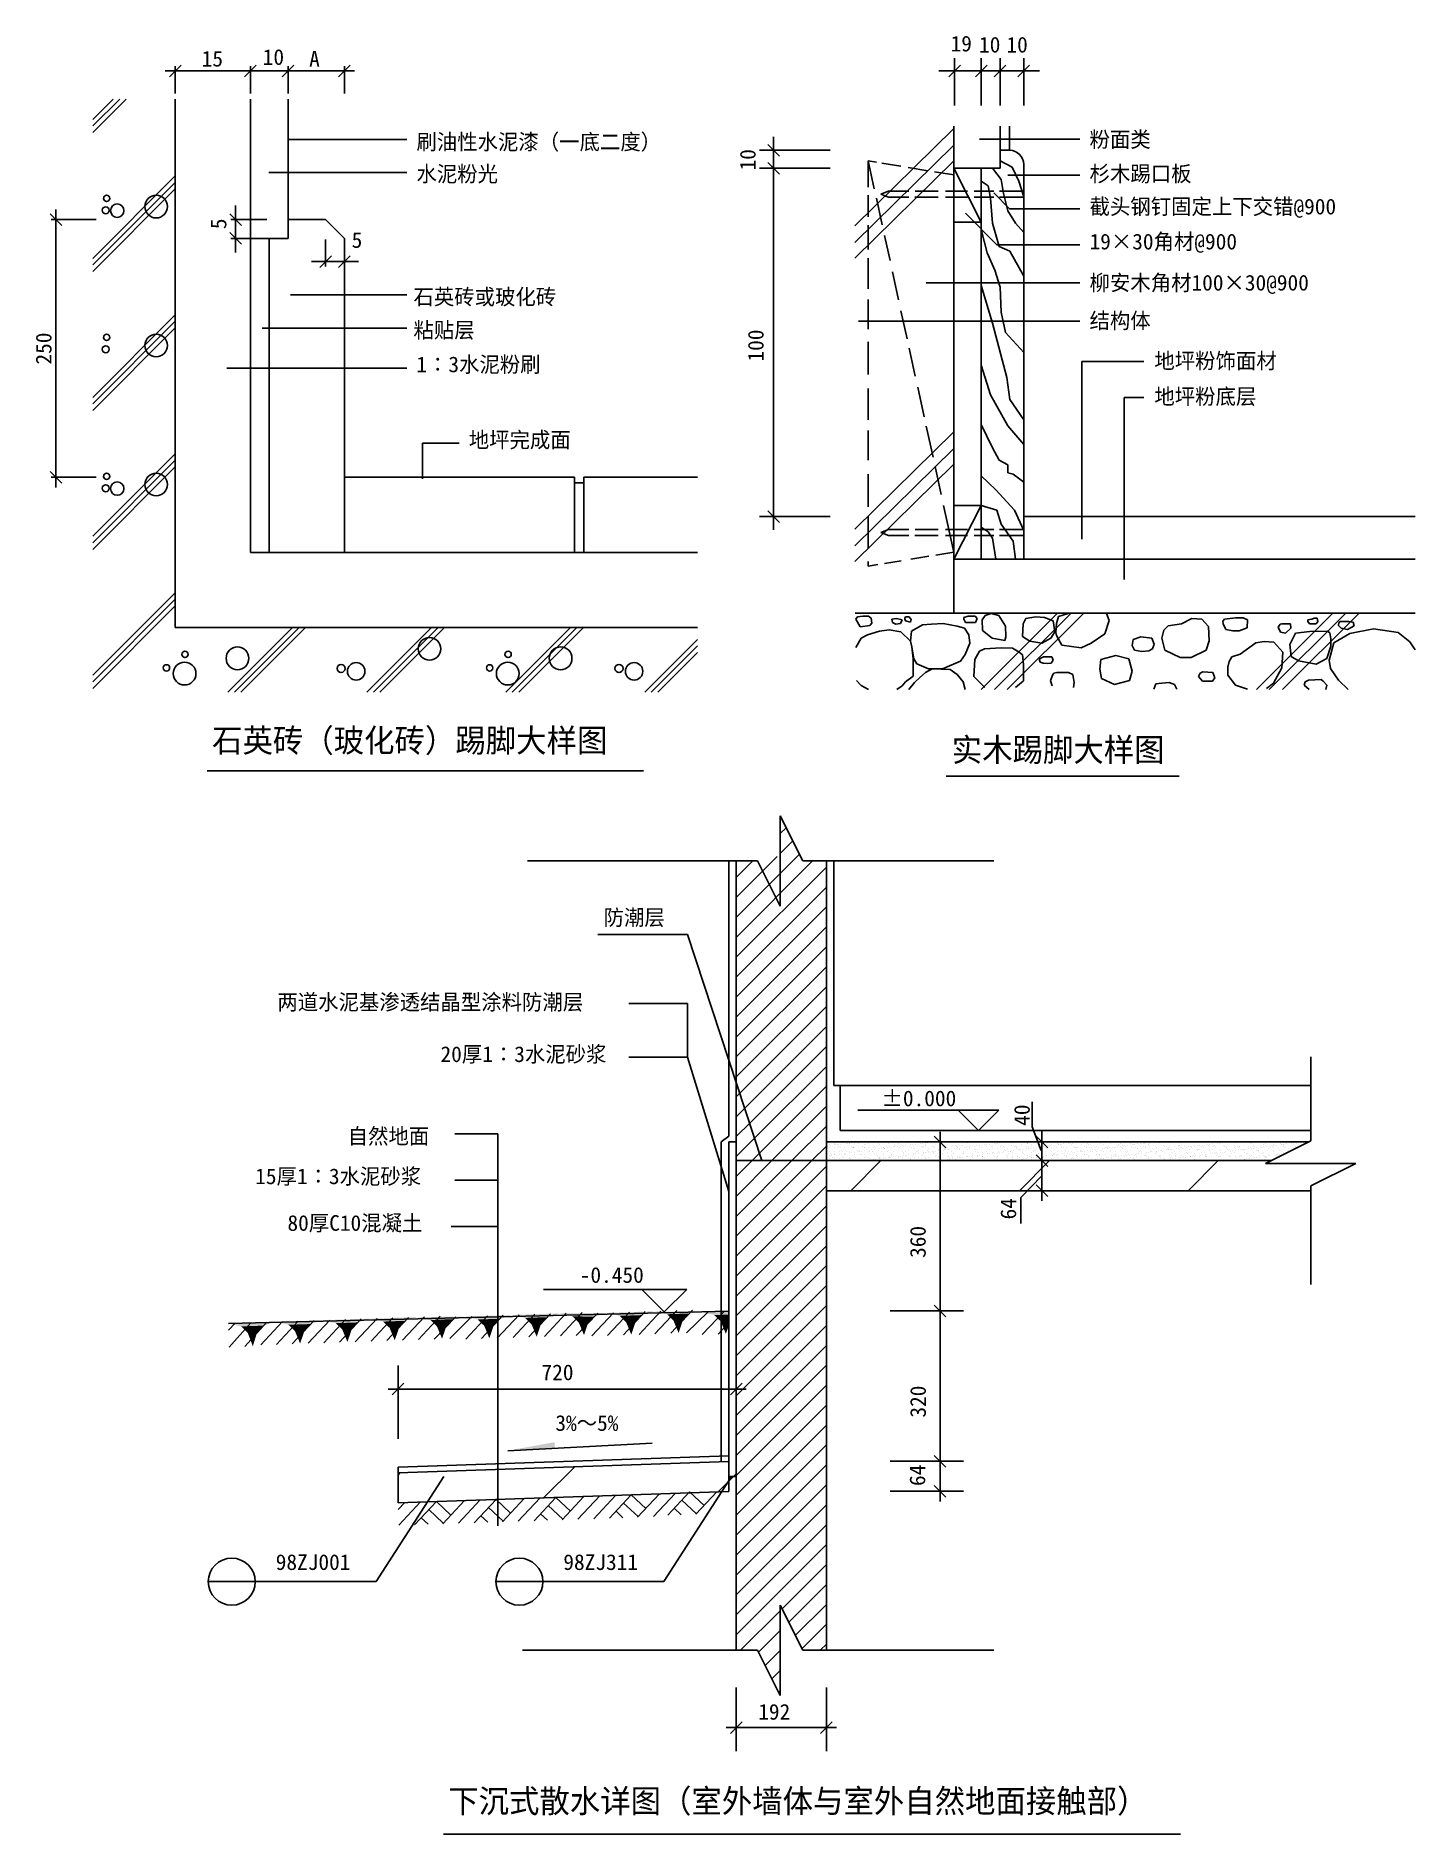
# Model space of a CAD drawing. Header units: metres. Extents: x 257 to 3194, y 1341 to 5169.
import ezdxf

# ---------------------------------------------------------------- set-up
doc = ezdxf.new("R2010")
doc.units = ezdxf.units.M
for name, color, linetype in [('02', 1, 'Continuous'), ('03', 2, 'Continuous'), ('05', 6, 'Continuous'), ('DIM', 4, 'Continuous'), ('DM', 4, 'Continuous'), ('HAT', 5, 'Continuous'), ('I-TEXT', 7, 'Continuous'), ('I-TXT', 2, 'Continuous'), ('MARK', 5, 'Continuous'), ('PUB_DIM', 3, 'Continuous'), ('PUB_HATCH', 7, 'Continuous'), ('STAIR', 2, 'Continuous'), ('WALL', 2, 'Continuous'), ('XCSS', 7, 'Continuous'), ('文字', 4, 'Continuous')]:
    doc.layers.add(name, color=color, linetype=linetype)
pattern_1 = [(45, (0, 0), (-179.605, 179.605), [])]

msp = doc.modelspace()

# ---------------------------------------------------------------- texts
for s, p in [('15', (609.86, 5103.93)), ('10', (739.92, 5107.44)), ('A', (838.73, 5103.48)), ('5', (929.19, 4717.92)), ('720', (1333.53, 2306.93)), ('192', (1795.01, 1584.06))]:
    msp.add_text(s, height=33.4).set_placement(p)
for s, p in [('5', (662.45, 4757.68)), ('250', (290.05, 4469.37)), ('40', (2373.17, 2848.5)), ('64', (2344.28, 2649.15)), ('360', (2151.55, 2567.19)), ('320', (2151.9, 2227.19)), ('64', (2150.55, 2081.55))]:
    msp.add_text(s, height=33.4, rotation=90).set_placement(p)
at = {"layer": 'DIM'}
for s, p in [('19', (2204.59, 5136.01)), ('10', (2265.17, 5133.73)), ('10', (2323.57, 5133.73))]:
    msp.add_text(s, height=33.4, dxfattribs=at).set_placement(p)
at = {"layer": 'DM'}
for s, p in [('10', (1789.41, 4882.62)), ('100', (1806.43, 4475.8))]:
    msp.add_text(s, height=33.4, rotation=90, dxfattribs=at).set_placement(p)
at = {"layer": 'I-TEXT'}
for s, p in [('刷油性水泥漆（一底二度）', (1067.21, 4926.81)), ('粉面类', (2500.5, 4931.98)), ('水泥粉光', (1067.21, 4858.63)), ('杉木踢口板', (2500.5, 4859.04)), ('截头钢钉固定上下交错@900', (2500.5, 4789.07)), ('19×30角材@900', (2500.5, 4714.51)), ('石英砖或玻化砖', (1060.9, 4596.8)), ('柳安木角材100×30@900', (2500.5, 4626.96)), ('粘贴层', (1060.9, 4526.25)), ('结构体', (2500.5, 4546.16)), ('1∶3水泥粉刷', (1067.06, 4453.01)), ('地坪粉饰面材', (2638.55, 4460.67)), ('地坪粉底层', (2638.55, 4384.76)), ('地坪完成面', (1178.62, 4292.32))]:
    msp.add_text(s, height=33.4, dxfattribs=at).set_placement(p)
at = {"layer": 'I-TXT'}
for s, p in [('石英砖（玻化砖）踢脚大样图', (632.12, 3644.05)), ('实木踢脚大样图', (2207.1, 3624.27)), ('下沉式散水详图（室外墙体与室外自然地面接触部）', (1134.82, 1385.96))]:
    msp.add_text(s, height=49.8, dxfattribs=at).set_placement(p)
at = {"layer": 'PUB_DIM'}
for s, p in [('%%p0.000', (2057.62, 2890.21)), ('-0.450', (1415, 2514.17)), ('98ZJ001', (767.61, 1902.81)), ('98ZJ311', (1380, 1902.81))]:
    msp.add_text(s, height=33.4, dxfattribs=at).set_placement(p)
at = {"layer": '文字'}
for s, p in [('防潮层', (1465.76, 3275.46)), ('两道水泥基渗透结晶型涂料防潮层', (771.03, 3095.31)), ('20厚1∶3水泥砂浆', (1118.42, 2984.34)), ('自然地面', (920.73, 2809.75)), ('15厚1∶3水泥砂浆', (723.81, 2724.3)), ('80厚C10混凝土', (792.54, 2624.91)), ('3%～5%', (1362.99, 2199.07))]:
    msp.add_text(s, height=33.4, dxfattribs=at).set_placement(p)

# ---------------------------------------------------------------- blocks, each defined once
blk = doc.blocks.new('_INDEX')
blk.add_line((-0.5, 0), (0.5, 0))
blk.add_circle((0, 0), 0.5)
blk = doc.blocks.new('_DIMX')
at = {"color": 1}
blk.add_line((-109.07, 0), (107.07, 0), dxfattribs=at)
at = {"color": 5}
blk.add_lwpolyline([(-62.26, -62.26), (61.91, 61.91)], dxfattribs=at)

# ---------------------------------------------------------------- hatches: boundary and pattern name
at = {"layer": '05'}
h = msp.add_hatch(dxfattribs=at)
h.set_pattern_fill('AR-CONC', scale=20)
h.paths.add_polyline_path([(913.78, 4546.98), (913.78, 4617.53), (804.46, 4617.53, -0.87), (799.55, 4618.21, -1.15), (804.46, 4617.53), (913.78, 4617.53), (913.78, 4737.9), (873.78, 4777.9), (793.78, 4777.9), (793.78, 4737.9), (753.78, 4737.9), (753.78, 4546.98)])
h.paths.add_polyline_path([(913.78, 4461.9), (913.78, 4546.98), (753.78, 4546.98), (753.78, 4461.9)])
h.paths.add_polyline_path([(913.78, 4461.9), (753.78, 4461.9), (753.78, 4069.46), (913.78, 4069.46)])
at = {"layer": 'HAT'}
h = msp.add_hatch(dxfattribs=at)
h.set_pattern_fill('AR-SAND', scale=50)
h.paths.add_polyline_path([(377.94, 3771.67), (1665.78, 3771.67), (1665.78, 3909.46), (553.78, 3909.46), (553.78, 5034.72), (377.94, 5034.72)])
at = {"layer": 'PUB_HATCH'}
h = msp.add_hatch(dxfattribs=at)
h.set_pattern_fill('AN33C', scale=80)
h.set_pattern_definition(pattern_1)
h.paths.add_polyline_path([(2971.5, 2710.3), (2971.5, 2720.45), (3067.5, 2768.45), (2875.5, 2768.45), (2887.2, 2774.3), (2239.43, 2774.3), (2239.43, 2710.3)])
h.paths.add_polyline_path([(1940.09, 2710.3), (2239.43, 2710.3), (2239.43, 2774.3), (1940.09, 2774.3)])
h = msp.add_hatch(dxfattribs=at)
h.set_pattern_fill('AN33C', scale=80)
h.set_pattern_definition(pattern_1)
h.paths.add_polyline_path([(1748.09, 2070.3), (1748.09, 2134.3), (1209.06, 2116.05), (1209.06, 2052.05)])
h.paths.add_polyline_path([(1028.09, 2109.93), (1028.09, 2045.93), (1209.06, 2052.05), (1209.06, 2116.05)])

# ---------------------------------------------------------------- linework, layer by layer
for p, q in [((621.38, 3604.15), (1551.05, 3604.15)), ((2195.11, 3592.79), (2691.66, 3592.79)), ((2378.17, 2899.72), (2378.17, 2846.45)), ((2378.17, 2846.45), (2397.68, 2795.77)), ((2354.16, 2695.54), (2398.61, 2742.34)), ((2354.16, 2640.55), (2354.16, 2695.54))]:
    msp.add_line(p, q)
msp.add_solid([(1261.89, 2156.72), (1361.87, 2161.97), (1361.07, 2174.95)])
at = {"layer": '02'}
for p, q in [((2330.09, 4977), (2330.09, 4925.57)), ((2310.02, 4925.57), (2310.02, 4887.29)), ((2310.02, 4925.57), (2330.26, 4925.57)), ((2310.02, 4887.29), (2211.48, 4887.29)), ((2269.84, 4887.29), (2269.84, 4054.65)), ((2360.25, 4895.58), (2360.25, 4054.65)), ((2211.48, 4772.44), (2269.84, 4772.44)), ((2211.48, 4169.5), (2269.84, 4169.5)), ((2360.25, 4145.57), (3193.6, 4145.57)), ((2360.25, 4054.65), (2211.48, 4054.65))]:
    msp.add_line(p, q, dxfattribs=at)
msp.add_arc((2330.26, 4895.58), 29.99, 0, 90, dxfattribs=at)
at = {"layer": '03'}
for p, q in [((2211.48, 4977), (2211.48, 3940.03)), ((2046.66, 4900.15), (2029.12, 4903.03)), ((2029.12, 4903.03), (2042.13, 4843.58)), ((2029.12, 4903.03), (2029.12, 4847.27)), ((2098.73, 4891.62), (2058.14, 4898.27)), ((2156.42, 4882.17), (2114.47, 4889.04)), ((2211.48, 4873.15), (2170.67, 4879.84)), ((2029.12, 4829.98), (2029.12, 4784.14)), ((2046.51, 4823.61), (2058.93, 4766.85)), ((2029.12, 4765.97), (2029.12, 4714.08)), ((2063.89, 4744.19), (2075.62, 4690.6)), ((2029.12, 4695.92), (2029.12, 4630.84)), ((2080.79, 4666.97), (2093.8, 4607.52)), ((2029.12, 4607.6), (2029.12, 4544.53)), ((2098.97, 4583.89), (2112.09, 4523.97)), ((2029.12, 4517.98), (2029.12, 4448.27)), ((2116.36, 4504.48), (2129.47, 4444.55)), ((2029.12, 4418.4), (2029.12, 4352.01)), ((2134.54, 4421.4), (2148.35, 4358.31)), ((2029.12, 4328.78), (2029.12, 4265.71)), ((2152.72, 4338.33), (2167.23, 4272.07)), ((2171.49, 4252.58), (2184.61, 4192.65)), ((2029.12, 4235.83), (2029.12, 4166.13)), ((2029.12, 4146.81), (2029.12, 4077.82)), ((2189.67, 4169.51), (2211.48, 4069.86)), ((2119.99, 4054.88), (2158.45, 4061.18)), ((2173.08, 4063.57), (2211.48, 4069.86)), ((2029.12, 4049.95), (2029.12, 4039.99)), ((2029.12, 4039.99), (2049.48, 4043.33)), ((2063.58, 4045.64), (2099.11, 4051.45)), ((2360.25, 4054.65), (3193.6, 4054.65)), ((2001.74, 3940.03), (3193.6, 3940.03))]:
    msp.add_line(p, q, dxfattribs=at)
at = {"layer": '05'}
for p, q in [((2211.48, 4971.88), (2001.06, 4764.81)), ((2310.05, 4976.77), (2310.02, 4925.37)), ((2211.48, 4936.36), (2001.06, 4729.29)), ((2211.48, 4902.89), (2001.06, 4695.82)), ((2310.02, 4903.03), (2335.74, 4889.75)), ((2211.48, 4887.29), (2269.84, 4772.44)), ((2293.93, 4887.29), (2312.51, 4863.19)), ((2312.51, 4863.19), (2317.16, 4833.32)), ((2335.74, 4889.75), (2349.68, 4859.87)), ((2072.7, 4838.31), (2056.23, 4831.89)), ((2056.23, 4831.89), (2072.7, 4825.47)), ((2115.39, 4838.31), (2072.7, 4838.31)), ((2072.7, 4825.47), (2115.39, 4825.47)), ((2128.13, 4825.47), (2178.31, 4825.47)), ((2178.31, 4838.31), (2128.88, 4838.31)), ((2240.47, 4838.31), (2194.03, 4838.31)), ((2194.03, 4825.47), (2240.47, 4825.47)), ((2296.64, 4838.31), (2254.7, 4838.31)), ((2254.7, 4825.47), (2296.64, 4825.47)), ((2269.84, 4859.87), (2284.64, 4849.92)), ((2284.64, 4849.92), (2289.28, 4823.36)), ((2360.25, 4838.31), (2308.63, 4838.31)), ((2308.63, 4825.47), (2360.25, 4825.47)), ((2317.16, 4833.32), (2326.45, 4796.81)), ((2349.68, 4859.87), (2360.25, 4826.68)), ((2289.28, 4823.36), (2293.93, 4770.25)), ((2326.45, 4796.81), (2342.71, 4770.25)), ((2269.84, 4756.97), (2282.31, 4707.18)), ((2293.93, 4770.25), (2307.87, 4720.46)), ((2342.71, 4770.25), (2360.25, 4750.34)), ((2307.87, 4720.46), (2331.09, 4710.5)), ((2331.09, 4710.5), (2360.25, 4657.39)), ((2282.31, 4707.18), (2298.57, 4670.67)), ((2269.84, 4637.48), (2293.93, 4557.81)), ((2298.57, 4670.67), (2310.19, 4634.16)), ((2310.19, 4634.16), (2312.51, 4581.05)), ((2293.93, 4557.81), (2324.13, 4441.63)), ((2312.51, 4581.05), (2321.8, 4537.9)), ((2321.8, 4537.9), (2360.25, 4494.74)), ((2269.84, 4468.19), (2289.28, 4405.12)), ((2324.13, 4441.63), (2331.09, 4395.16)), ((2289.28, 4405.12), (2326.45, 4338.73)), ((2331.09, 4395.16), (2360.25, 4352.01)), ((2211.48, 4326.26), (2001.06, 4119.19)), ((2269.84, 4342.05), (2293.93, 4292.26)), ((2326.45, 4338.73), (2360.25, 4298.9)), ((2211.48, 4290.74), (2001.06, 4083.67)), ((2293.93, 4292.26), (2307.87, 4265.71)), ((2211.48, 4257.27), (2001.06, 4050.2)), ((2307.87, 4265.71), (2326.45, 4255.75)), ((2326.45, 4255.75), (2326.45, 4239.15)), ((2269.84, 4232.51), (2300.9, 4202.64)), ((2326.45, 4239.15), (2338.06, 4235.83)), ((2338.06, 4235.83), (2360.25, 4219.24)), ((2300.9, 4202.64), (2300.9, 4202.64)), ((2300.9, 4202.64), (2340.39, 4159.49)), ((2269.84, 4169.5), (2211.48, 4054.65)), ((2269.84, 4169.45), (2303.22, 4159.49)), ((2303.22, 4159.49), (2312.51, 4129.61)), ((2340.39, 4159.49), (2360.25, 4116.34)), ((2072.7, 4118.01), (2056.23, 4111.59)), ((2056.23, 4111.59), (2072.7, 4105.17)), ((2115.39, 4118.01), (2072.7, 4118.01)), ((2072.7, 4105.17), (2115.39, 4105.17)), ((2128.13, 4105.17), (2178.31, 4105.17)), ((2178.31, 4118.01), (2128.88, 4118.01)), ((2240.47, 4118.01), (2194.03, 4118.01)), ((2194.03, 4105.17), (2240.47, 4105.17)), ((2296.64, 4118.01), (2254.7, 4118.01)), ((2254.7, 4105.17), (2296.64, 4105.17)), ((2269.84, 4122.97), (2284.64, 4113.02)), ((2284.64, 4113.02), (2293.93, 4099.74)), ((2293.93, 4099.74), (2300.9, 4054.65)), ((2360.25, 4118.01), (2308.63, 4118.01)), ((2308.63, 4105.17), (2360.25, 4105.17)), ((2312.51, 4129.61), (2338.06, 4093.1)), ((2338.06, 4093.1), (2342.71, 4054.65)), ((2002.67, 3927.02), (2006.41, 3932.36)), ((2012.01, 3911), (2002.67, 3927.02)), ((2006.41, 3932.36), (2017.62, 3933.69)), ((2032.57, 3913.67), (2012.01, 3911)), ((2017.62, 3933.69), (2029.76, 3933.69)), ((2029.76, 3933.69), (2035.37, 3929.69)), ((2037.24, 3919.01), (2032.57, 3913.67)), ((2035.37, 3929.69), (2037.24, 3919.01)), ((2089.55, 3928.35), (2079.28, 3927.02)), ((2079.28, 3927.02), (2081.15, 3920.34)), ((2081.15, 3920.34), (2087.69, 3916.34)), ((2087.69, 3916.34), (2097.96, 3917.67)), ((2101.7, 3925.68), (2089.55, 3928.35)), ((2097.96, 3917.67), (2101.7, 3925.68)), ((2110.13, 3932.02), (2106.91, 3930.7)), ((2106.91, 3930.7), (2106.91, 3928.07)), ((2106.91, 3928.07), (2108.29, 3923.8)), ((2108.29, 3923.8), (2119.09, 3921.17)), ((2116.1, 3932.35), (2110.13, 3932.02)), ((2120.7, 3926.43), (2116.1, 3932.35)), ((2119.09, 3921.17), (2120.7, 3926.43)), ((2144.67, 3915), (2121.32, 3901.65)), ((2164.29, 3916.34), (2144.67, 3915)), ((2188.58, 3917.67), (2164.29, 3916.34)), ((2218.48, 3912.33), (2188.58, 3917.67)), ((2234.36, 3908.33), (2218.48, 3912.33)), ((2241.84, 3933.69), (2232.49, 3931.02)), ((2232.49, 3931.02), (2232.49, 3927.02)), ((2232.49, 3927.02), (2236.23, 3920.34)), ((2243.7, 3893.64), (2234.36, 3908.33)), ((2236.23, 3920.34), (2257.72, 3920.34)), ((2256.78, 3933.69), (2241.84, 3933.69)), ((2261.46, 3928.35), (2256.78, 3933.69)), ((2257.72, 3920.34), (2261.46, 3928.35)), ((2432.51, 3940.03), (2269.66, 3777.19)), ((2278.27, 3935.03), (2271.73, 3925.68)), ((2271.73, 3925.68), (2272.67, 3902.99)), ((2291.35, 3939.03), (2278.27, 3935.03)), ((2307.23, 3935.03), (2291.35, 3939.03)), ((2461.01, 3940.03), (2298.16, 3777.19)), ((2321.25, 3912.33), (2307.23, 3935.03)), ((2322.18, 3889.64), (2321.25, 3912.33)), ((2488.15, 3940.03), (2325.3, 3777.19)), ((2359.42, 3917.09), (2357.95, 3890.69)), ((2364.6, 3928.71), (2359.42, 3917.09)), ((2386.03, 3931.88), (2364.6, 3928.71)), ((2404.5, 3930.82), (2386.03, 3931.88)), ((2422.97, 3923.43), (2404.5, 3930.82)), ((2426.67, 3900.2), (2422.97, 3923.43)), ((2430.36, 3918.15), (2428.89, 3899.14)), ((2434.06, 3932.93), (2430.36, 3918.15)), ((2443.67, 3936.1), (2434.06, 3932.93)), ((2454.75, 3939.27), (2443.67, 3936.1)), ((2533.08, 3895.97), (2541.95, 3924.48)), ((2541.95, 3924.48), (2536.77, 3939.27)), ((2667.89, 3913.35), (2659.03, 3903.5)), ((2696.43, 3917.57), (2667.89, 3913.35)), ((2718.08, 3928.82), (2696.43, 3917.57)), ((2739.73, 3927.41), (2718.08, 3928.82)), ((2753.51, 3911.94), (2739.73, 3927.41)), ((2755.48, 3881), (2753.51, 3911.94)), ((2787.95, 3927.41), (2784.02, 3923.19)), ((2784.02, 3923.19), (2785, 3917.57)), ((2785, 3917.57), (2790.91, 3904.91)), ((2811.57, 3930.22), (2787.95, 3927.41)), ((2827.32, 3930.22), (2811.57, 3930.22)), ((2819.45, 3902.1), (2836.18, 3909.13)), ((2837.16, 3926), (2827.32, 3930.22)), ((2836.18, 3909.13), (2837.16, 3926)), ((3018.75, 3940.03), (2855.91, 3777.19)), ((3045.89, 3940.03), (2883.05, 3777.19)), ((2906.58, 3916.31), (2902.38, 3910.31)), ((2902.38, 3910.31), (2907.42, 3899.52)), ((2909.93, 3917.51), (2906.58, 3916.31)), ((2928.39, 3917.51), (2909.93, 3917.51)), ((3074.39, 3940.03), (2911.55, 3777.19)), ((2917.48, 3897.12), (2929.23, 3907.91)), ((2929.23, 3907.91), (2928.39, 3917.51)), ((2973.7, 3927.1), (2965.31, 3925.9)), ((2965.31, 3925.9), (2965.31, 3922.3)), ((2965.31, 3922.3), (2968.67, 3917.51)), ((2968.67, 3917.51), (2982.93, 3917.51)), ((2978.74, 3929.5), (2973.7, 3927.1)), ((2985.45, 3929.5), (2978.74, 3929.5)), ((2982.93, 3917.51), (2986.29, 3922.3)), ((2986.29, 3922.3), (2985.45, 3929.5)), ((3031.6, 3919.9), (3030.76, 3913.91)), ((3030.76, 3913.91), (3036.63, 3907.91)), ((3034.96, 3922.3), (3031.6, 3919.9)), ((3052.58, 3922.3), (3034.96, 3922.3)), ((3036.63, 3907.91), (3050.06, 3905.52)), ((3050.06, 3905.52), (3064.32, 3912.71)), ((3061.81, 3921.1), (3052.58, 3922.3)), ((3054.74, 3896.81), (3105.41, 3906.73)), ((3064.32, 3912.71), (3061.81, 3921.1)), ((3105.41, 3906.73), (3157.46, 3898.8)), ((2002.67, 3866.94), (2013.88, 3886.97)), ((2013.88, 3886.97), (2027.89, 3893.64)), ((2027.89, 3893.64), (2053.12, 3901.65)), ((2053.12, 3901.65), (2073.67, 3904.32)), ((2073.67, 3904.32), (2098.9, 3900.32)), ((2098.9, 3900.32), (2119.45, 3880.29)), ((2121.32, 3901.65), (2119.45, 3880.29)), ((2119.45, 3880.29), (2122.25, 3868.28)), ((2122.25, 3868.28), (2125.99, 3842.91)), ((2122.25, 3868.28), (2125.06, 3842.91)), ((2235.3, 3852.26), (2245.57, 3876.29)), ((2245.57, 3876.29), (2243.7, 3893.64)), ((2272.67, 3902.99), (2293.22, 3886.97)), ((2293.22, 3886.97), (2320.31, 3881.63)), ((2320.31, 3881.63), (2322.18, 3889.64)), ((2357.95, 3890.69), (2373.46, 3880.13)), ((2373.46, 3880.13), (2398.59, 3875.91)), ((2398.59, 3875.91), (2417.8, 3886.47)), ((2417.8, 3886.47), (2426.67, 3900.2)), ((2428.89, 3899.14), (2430.36, 3892.81)), ((2430.36, 3892.81), (2441.45, 3871.69)), ((2441.45, 3871.69), (2482.83, 3866.41)), ((2482.83, 3866.41), (2504.26, 3875.91)), ((2504.26, 3875.91), (2533.08, 3895.97)), ((2593.1, 3883.81), (2591.13, 3871.16)), ((2591.13, 3871.16), (2596.05, 3861.31)), ((2609.83, 3889.44), (2593.1, 3883.81)), ((2633.45, 3886.63), (2609.83, 3889.44)), ((2638.37, 3873.97), (2633.45, 3886.63)), ((2634.43, 3864.13), (2638.37, 3873.97)), ((2659.03, 3903.5), (2654.11, 3886.63)), ((2654.11, 3886.63), (2661, 3861.31)), ((2748.59, 3861.31), (2755.48, 3881)), ((2790.91, 3904.91), (2805.67, 3902.1)), ((2805.67, 3902.1), (2819.45, 3902.1)), ((2854.87, 3876.78), (2821.41, 3852.88)), ((2872.59, 3879.6), (2854.87, 3876.78)), ((2893.25, 3878.19), (2872.59, 3879.6)), ((2911.95, 3857.09), (2893.25, 3878.19)), ((2907.42, 3899.52), (2917.48, 3897.12)), ((2926.71, 3873.14), (2939.3, 3897.12)), ((2930.07, 3847.96), (2926.71, 3873.14)), ((2939.3, 3897.12), (2969.51, 3900.72)), ((2969.51, 3900.72), (3007.27, 3901.92)), ((3013.98, 3869.54), (3005.59, 3843.17)), ((3007.27, 3901.92), (3012.3, 3898.32)), ((3011.02, 3840.28), (3020.73, 3876.98)), ((3012.3, 3898.32), (3013.98, 3885.13)), ((3013.98, 3885.13), (3013.98, 3869.54)), ((3020.73, 3876.98), (3054.74, 3896.81)), ((3157.46, 3898.8), (3182.45, 3878.96)), ((3182.45, 3878.96), (3193.56, 3862.1)), ((2125.06, 3842.91), (2125.06, 3805.53)), ((2125.99, 3842.91), (2132.53, 3832.23)), ((2132.53, 3832.23), (2157.75, 3821.55)), ((2187.65, 3821.55), (2225.95, 3837.57)), ((2225.95, 3837.57), (2235.3, 3852.26)), ((2255.97, 3841.06), (2253.75, 3805.16)), ((2266.32, 3859.01), (2255.97, 3841.06)), ((2276.66, 3864.29), (2266.32, 3859.01)), ((2312.13, 3866.41), (2276.66, 3864.29)), ((2336.52, 3865.35), (2312.13, 3866.41)), ((2350.56, 3856.9), (2336.52, 3865.35)), ((2357.95, 3851.62), (2350.56, 3856.9)), ((2360.16, 3830.5), (2357.95, 3851.62)), ((2360.16, 3795.66), (2360.16, 3830.5)), ((2399.33, 3845.29), (2393.42, 3842.12)), ((2393.42, 3842.12), (2395.63, 3835.78)), ((2395.63, 3835.78), (2401.54, 3833.67)), ((2402.28, 3847.4), (2399.33, 3845.29)), ((2401.54, 3833.67), (2411.15, 3832.62)), ((2409.67, 3847.4), (2402.28, 3847.4)), ((2420.02, 3847.4), (2409.67, 3847.4)), ((2411.15, 3832.62), (2418.54, 3833.67)), ((2418.54, 3833.67), (2422.97, 3840.01)), ((2422.97, 3840.01), (2420.02, 3847.4)), ((2524.21, 3841.63), (2522.24, 3820.53)), ((2556.69, 3850.06), (2524.21, 3841.63)), ((2584.24, 3843.03), (2556.69, 3850.06)), ((2591.13, 3816.31), (2584.24, 3843.03)), ((2596.05, 3861.31), (2611.8, 3858.5)), ((2611.8, 3858.5), (2626.56, 3859.91)), ((2626.56, 3859.91), (2634.43, 3864.13)), ((2661, 3861.31), (2693.48, 3845.84)), ((2693.48, 3845.84), (2717.1, 3845.84)), ((2717.1, 3845.84), (2748.59, 3861.31)), ((2797.79, 3837.41), (2794.84, 3824.75)), ((2803.7, 3847.25), (2797.79, 3837.41)), ((2821.41, 3852.88), (2803.7, 3847.25)), ((2909.98, 3823.34), (2911.95, 3857.09)), ((2945.17, 3838.37), (2930.07, 3847.96)), ((2982.93, 3831.17), (2945.17, 3838.37)), ((3005.59, 3843.17), (2982.93, 3831.17)), ((3013.79, 3822.43), (3011.02, 3840.28)), ((2004.11, 3796.71), (2014.46, 3786.15)), ((2108.24, 3793.51), (2101.7, 3785.5)), ((2125.06, 3805.53), (2108.24, 3793.51)), ((2115.71, 3777.49), (2127.86, 3792.18)), ((2127.86, 3792.18), (2139.07, 3802.86)), ((2139.07, 3802.86), (2151.21, 3813.54)), ((2151.21, 3813.54), (2165.23, 3821.55)), ((2157.75, 3821.55), (2187.65, 3821.55)), ((2165.23, 3821.55), (2203.53, 3820.22)), ((2203.53, 3820.22), (2218.48, 3809.54)), ((2218.48, 3809.54), (2231.56, 3793.51)), ((2231.56, 3793.51), (2235.3, 3777.49)), ((2253.75, 3805.16), (2277.4, 3781.93)), ((2343.17, 3781.93), (2360.16, 3795.66)), ((2421.5, 3808.33), (2417.06, 3795.66)), ((2417.06, 3795.66), (2420.76, 3785.1)), ((2424.45, 3812.55), (2421.5, 3808.33)), ((2431.1, 3813.61), (2424.45, 3812.55)), ((2438.49, 3813.61), (2431.1, 3813.61)), ((2455.49, 3813.61), (2438.49, 3813.61)), ((2465.09, 3809.38), (2455.49, 3813.61)), ((2468.05, 3792.49), (2465.09, 3809.38)), ((2466.57, 3781.93), (2468.05, 3792.49)), ((2522.24, 3820.53), (2526.18, 3800.84)), ((2526.18, 3800.84), (2553.73, 3788.19)), ((2553.73, 3788.19), (2585.23, 3796.62)), ((2585.23, 3796.62), (2591.13, 3816.31)), ((2641.32, 3789.59), (2654.11, 3791)), ((2654.11, 3791), (2669.86, 3792.41)), ((2669.86, 3792.41), (2681.67, 3788.19)), ((2735.8, 3812.09), (2732.84, 3805.06)), ((2732.84, 3805.06), (2740.72, 3795.22)), ((2741.7, 3814.91), (2735.8, 3812.09)), ((2740.72, 3795.22), (2762.37, 3795.22)), ((2763.35, 3813.5), (2741.7, 3814.91)), ((2762.37, 3795.22), (2767.29, 3802.25)), ((2767.29, 3802.25), (2763.35, 3813.5)), ((2794.84, 3824.75), (2794.84, 3807.87)), ((2794.84, 3807.87), (2811.57, 3786.78)), ((2877.51, 3779.75), (2892.27, 3791)), ((2892.27, 3791), (2909.98, 3823.34)), ((2957.76, 3786.81), (2959.44, 3794)), ((2959.44, 3794), (2966.99, 3797.6)), ((2966.99, 3797.6), (2993.84, 3798.8)), ((2993.84, 3798.8), (2998.04, 3795.2)), ((2998.04, 3795.2), (3005.59, 3786.81)), ((3030.45, 3797.63), (3013.79, 3822.43)), ((3051.27, 3777.79), (3030.45, 3797.63)), ((2014.46, 3786.15), (2029.97, 3777.71)), ((2101.7, 3785.5), (2090.49, 3777.49)), ((2637.38, 3778.34), (2641.32, 3789.59)), ((2681.67, 3788.19), (2686.59, 3778.34)), ((2811.57, 3786.78), (2837.16, 3778.34)), ((2967.83, 3777.22), (2957.76, 3786.81)), ((3005.59, 3786.81), (3003.91, 3777.22))]:
    msp.add_line(p, q, dxfattribs=at)
at = {"layer": 'DIM'}
for p, q in [((553.78, 5046.38), (553.78, 5104.48)), ((698.78, 5094.48), (568.78, 5094.48)), ((713.78, 5046.38), (713.78, 5104.48)), ((713.78, 5046.38), (713.78, 5104.48)), ((778.78, 5094.48), (728.78, 5094.48)), ((793.78, 5046.38), (793.78, 5104.48)), ((793.78, 5046.38), (793.78, 5104.48)), ((898.78, 5094.48), (808.78, 5094.48)), ((913.78, 5046.38), (913.78, 5104.48)), ((2179.42, 5094.43), (2393.74, 5094.43)), ((2269.84, 5021.28), (2269.84, 5121.67)), ((2310.02, 5021.28), (2310.02, 5121.67)), ((681.94, 4728.85), (681.94, 4807.9)), ((384.94, 4777.9), (289.5, 4777.9)), ((299.5, 4244.46), (299.5, 4762.9)), ((748.72, 4777.9), (671.94, 4777.9)), ((748.72, 4737.9), (671.94, 4737.9)), ((681.94, 4722.9), (681.94, 4707.9)), ((873.78, 4735.71), (873.78, 4678.46)), ((913.78, 4735.71), (913.78, 4678.46)), ((858.78, 4688.46), (843.78, 4688.46)), ((862.11, 4688.46), (943.78, 4688.46)), ((384.94, 4229.46), (289.5, 4229.46))]:
    msp.add_line(p, q, dxfattribs=at)
at = {"layer": 'DM'}
for p, q in [((2212.91, 5021.28), (2212.91, 5121.67)), ((2360.25, 5021.28), (2360.25, 5121.67)), ((1827.81, 4954.28), (1827.81, 4117.28)), ((2266.49, 4949.5), (2479.81, 4949.5)), ((1948.36, 4925.57), (1797.67, 4925.57)), ((1948.36, 4887.29), (1797.67, 4887.29)), ((2326.77, 4872.93), (2479.81, 4872.93)), ((2296.63, 4834.65), (2330.12, 4801.15)), ((2236.35, 4791.58), (2303.33, 4724.59)), ((2330.12, 4801.15), (2479.81, 4801.15)), ((2303.33, 4724.59), (2479.81, 4724.59)), ((2152.63, 4643.24), (2479.81, 4643.24)), ((2008.64, 4561.89), (2479.81, 4561.89)), ((2484.16, 4097.72), (2484.16, 4475.75)), ((2484.16, 4475.75), (2616.34, 4475.75)), ((2574.57, 4011.58), (2574.57, 4399.19)), ((2574.57, 4399.19), (2616.34, 4399.19)), ((1948.36, 4145.57), (1797.67, 4145.57))]:
    msp.add_line(p, q, dxfattribs=at)
at = {"layer": 'HAT'}
for p, q in [((377.94, 4991.29), (421.37, 5034.72)), ((377.94, 4977.35), (435.32, 5034.72)), ((377.94, 4963.4), (449.27, 5034.72)), ((377.94, 4695.42), (553.78, 4871.26)), ((377.94, 4681.47), (553.78, 4857.31)), ((377.94, 4667.52), (553.78, 4843.36)), ((377.94, 4399.54), (553.78, 4575.38)), ((377.94, 4385.6), (553.78, 4561.44)), ((377.94, 4371.65), (553.78, 4547.49)), ((377.94, 4103.67), (553.78, 4279.51)), ((377.94, 4089.72), (553.78, 4265.56)), ((377.94, 4075.77), (553.78, 4251.61)), ((377.94, 3807.79), (553.78, 3983.63)), ((377.94, 3793.85), (553.78, 3969.68)), ((377.94, 3779.9), (553.78, 3955.74)), ((665.59, 3771.67), (803.38, 3909.46)), ((679.54, 3771.67), (817.33, 3909.46)), ((693.49, 3771.67), (831.28, 3909.46)), ((961.47, 3771.67), (1099.26, 3909.46)), ((975.42, 3771.67), (1113.2, 3909.46)), ((989.37, 3771.67), (1127.15, 3909.46)), ((1257.34, 3771.67), (1395.13, 3909.46)), ((1271.29, 3771.67), (1409.08, 3909.46)), ((1285.24, 3771.67), (1423.03, 3909.46)), ((1553.22, 3771.67), (1665.78, 3884.24)), ((1567.17, 3771.67), (1665.78, 3870.29)), ((1581.12, 3771.67), (1665.78, 3856.34))]:
    msp.add_line(p, q, dxfattribs=at)
for centre, radius in [((407.43, 4823.09), 6.69), ((512.94, 4805.74), 24.17), ((405.65, 4797.78), 7.36), ((430.03, 4797.02), 14.3), ((407.43, 4527.21), 6.69), ((512.94, 4509.86), 24.17), ((405.65, 4501.9), 7.36), ((405.65, 4206.03), 7.36), ((407.43, 4231.34), 6.69), ((430.03, 4205.27), 14.3), ((512.94, 4213.99), 24.17), ((686.08, 3843.86), 24.17), ((1094.99, 3864.16), 24.17), ((1374.26, 3843.86), 24.17), ((534.91, 3823.57), 6.69), ((573.53, 3811.37), 24.17), ((574.27, 3852.28), 6.69), ((906.79, 3822.24), 8.58), ((938.95, 3816.22), 18.59), ((1223.09, 3823.57), 6.69), ((1261.71, 3811.37), 24.17), ((1262.45, 3852.28), 6.69), ((1498.54, 3822.24), 8.58), ((1530.7, 3816.22), 18.59)]:
    msp.add_circle(centre, radius, dxfattribs=at)
at = {"layer": 'I-TEXT'}
for p, q in [((794.07, 4948.79), (1046.44, 4948.79)), ((752.81, 4878.37), (1046.44, 4878.37)), ((798.75, 4617.53), (1046.44, 4617.53)), ((738.46, 4546.98), (1046.44, 4546.98)), ((663.79, 4461.9), (1046.44, 4461.9)), ((1080.11, 4301.86), (1158.07, 4301.86)), ((1080.11, 4226.37), (1080.11, 4301.86))]:
    msp.add_line(p, q, dxfattribs=at)
at = {"layer": 'I-TXT'}
msp.add_line((1124.85, 1340.55), (2694.47, 1340.55), dxfattribs=at)
at = {"layer": 'MARK'}
for p, q in [((793.78, 4737.9), (793.78, 5034.72)), ((753.78, 4737.9), (713.78, 4737.9))]:
    msp.add_line(p, q, dxfattribs=at)
at = {"layer": 'PUB_DIM'}
for p, q in [((1453.63, 3256.14), (1644.04, 3256.14)), ((1644.04, 3256.14), (1802.67, 2774.3)), ((1519.68, 3109.02), (1644.04, 3109.02)), ((1644.04, 2994.85), (1644.04, 3109.02)), ((1519.68, 2994.85), (1644.04, 2994.85)), ((1644.04, 2994.85), (1732.09, 2708.9)), ((2264.09, 2881.78), (2007.18, 2881.78)), ((2307.58, 2881.78), (2216.09, 2881.78)), ((2220.61, 2881.78), (2264.09, 2838.3)), ((2264.09, 2838.3), (2307.58, 2881.78)), ((1240.72, 2831.19), (1148.7, 2831.19)), ((1240.72, 1996.77), (1240.72, 2831.19)), ((1716.09, 2814.3), (1732.09, 2826.19)), ((2076.09, 2814.3), (2232.25, 2814.3)), ((2182.25, 2814.1), (2182.25, 2454.5)), ((2399.15, 2814.5), (2399.15, 2814.7)), ((2399.15, 2814.3), (2399.15, 2774.3)), ((2843.82, 2814.3), (2835.21, 2814.3)), ((2399.15, 2774.1), (2399.15, 2710.5)), ((2399.15, 2774.1), (2399.15, 2773.9)), ((1240.72, 2733.08), (1149.16, 2733.08)), ((1240.72, 2634.34), (1141.25, 2634.34)), ((1594.83, 2500.31), (1337.91, 2500.31)), ((1642.83, 2500.31), (1546.83, 2500.31)), ((1546.83, 2500.31), (1594.83, 2452.31)), ((1594.83, 2452.31), (1642.83, 2500.31)), ((2076.09, 2454.3), (2232.25, 2454.3)), ((2076.09, 2454.3), (2232.25, 2454.3)), ((2182.25, 2454.1), (2182.25, 2134.5)), ((1028.1, 2181.93), (1028.1, 2338.08)), ((1748.1, 2181.93), (1748.1, 2338.08)), ((1747.9, 2288.08), (1028.3, 2288.08)), ((2076.09, 2134.3), (2232.25, 2134.3)), ((2076.09, 2134.3), (2232.25, 2134.3)), ((2182.25, 2134.5), (2182.25, 2134.7)), ((2182.25, 2134.3), (2182.25, 2070.3)), ((1125.62, 2101.76), (981.57, 1877.9)), ((1738.01, 2101.76), (1593.96, 1877.9)), ((2076.09, 2070.3), (2232.25, 2070.3)), ((2182.25, 2070.1), (2182.25, 2069.9)), ((981.57, 1877.9), (721.21, 1877.9)), ((1593.96, 1877.9), (1333.6, 1877.9)), ((1748.09, 1652.88), (1748.09, 1517.2)), ((1940.09, 1652.88), (1940.09, 1517.2)), ((1939.89, 1567.2), (1748.29, 1567.2))]:
    msp.add_line(p, q, dxfattribs=at)
msp.add_lwpolyline([(1261.89, 2156.72), (1569.19, 2172.88)], dxfattribs=at)
at = {"layer": 'PUB_HATCH'}
for p, q in [((1373.61, 2401.18), (1419.96, 2450.78)), ((1440.78, 2401.03), (1487.12, 2450.62)), ((1474.36, 2402.16), (1520.71, 2451.76)), ((1507.94, 2403.3), (1554.29, 2452.9)), ((1541.52, 2404.44), (1587.87, 2454.03)), ((1575.1, 2405.57), (1621.45, 2455.17)), ((1608.68, 2406.71), (1655.03, 2456.31)), ((1642.26, 2407.85), (1688.61, 2452.28)), ((1675.84, 2403.83), (1722.19, 2453.42)), ((667.28, 2413.32), (681.19, 2428.2)), ((668.42, 2377.31), (714.77, 2429.34)), ((702, 2378.45), (748.35, 2430.48)), ((735.58, 2382.02), (781.93, 2431.61)), ((769.16, 2383.15), (815.51, 2432.75)), ((802.74, 2384.29), (849.09, 2433.88)), ((836.32, 2385.43), (882.67, 2435.02)), ((869.9, 2386.56), (916.25, 2436.16)), ((903.48, 2387.7), (949.83, 2437.29)), ((937.06, 2388.84), (983.41, 2438.43)), ((970.64, 2389.97), (1016.99, 2439.57)), ((1004.23, 2391.11), (1050.57, 2440.7)), ((1037.81, 2392.24), (1084.16, 2441.84)), ((1071.39, 2393.38), (1117.74, 2442.98)), ((1104.97, 2394.52), (1151.32, 2441.69)), ((1138.55, 2395.65), (1184.9, 2442.82)), ((1172.13, 2394.36), (1218.48, 2443.96)), ((1205.71, 2395.5), (1252.06, 2445.1)), ((1239.29, 2396.64), (1285.64, 2446.23)), ((1272.87, 2397.77), (1319.22, 2447.37)), ((1306.45, 2398.91), (1352.8, 2448.51)), ((1340.03, 2400.05), (1386.38, 2449.64)), ((1407.19, 2402.32), (1453.54, 2449.49)), ((1709.42, 2404.96), (1732.89, 2430.08)), ((1602.23, 2019.33), (1648.58, 2068.93)), ((1648.58, 2068.93), (1679.58, 2039.96)), ((1662.2, 2021.36), (1706.62, 2068.89)), ((1028.58, 2031.54), (1042.48, 2046.42)), ((1029.72, 1997.96), (1076.07, 2047.55)), ((1063.3, 1999.09), (1109.65, 2048.69)), ((1093.42, 2031.33), (1124.42, 2002.36)), ((1109.65, 2048.69), (1140.64, 2019.72)), ((1123.26, 2001.12), (1169.61, 2050.72)), ((1156.84, 2002.26), (1203.19, 2051.86)), ((1190.42, 2003.4), (1236.77, 2052.99)), ((1220.55, 2035.63), (1251.55, 2006.67)), ((1236.77, 2052.99), (1267.77, 2024.02)), ((1250.39, 2005.43), (1296.74, 2055.02)), ((1283.97, 2006.56), (1330.32, 2056.16)), ((1317.55, 2007.7), (1363.9, 2057.29)), ((1347.68, 2039.94), (1378.68, 2010.97)), ((1363.9, 2057.29), (1394.9, 2028.33)), ((1377.52, 2009.73), (1423.87, 2059.32)), ((1411.1, 2010.86), (1457.45, 2060.46)), ((1444.68, 2012), (1491.03, 2061.6)), ((1478.26, 2013.14), (1524.61, 2062.73)), ((1508.39, 2045.38), (1539.38, 2016.41)), ((1524.61, 2062.73), (1555.61, 2033.77)), ((1538.23, 2015.17), (1584.57, 2064.76)), ((1571.81, 2016.3), (1618.15, 2065.9)), ((1616.14, 2034.21), (1631.01, 2020.3)), ((1632.36, 2051.57), (1663.36, 2022.6)), ((1077.2, 2013.97), (1092.08, 2000.07)), ((1204.33, 2018.27), (1219.21, 2004.37)), ((1331.46, 2022.58), (1346.34, 2008.67)), ((1492.16, 2028.02), (1507.04, 2014.11))]:
    msp.add_line(p, q, dxfattribs=at)
for points in [[(1472.73, 2450.14), (1573.47, 2453.55), (1499.84, 2443.85), (1546.85, 2445.44)], [(1573.47, 2453.55), (1674.22, 2451.8), (1600.58, 2447.26), (1647.6, 2448.85)], [(1674.22, 2451.8), (1732.09, 2453.76), (1701.33, 2445.51), (1732.34, 2446.56)], [(666.79, 2427.71), (767.54, 2431.12), (693.9, 2421.43), (740.92, 2423.02)], [(693.9, 2421.43), (740.92, 2423.02), (707.81, 2407.97), (727.95, 2408.65)], [(767.54, 2431.12), (868.28, 2434.53), (794.64, 2424.84), (841.66, 2426.43)], [(794.64, 2424.84), (841.66, 2426.43), (808.55, 2411.38), (828.7, 2412.06)], [(808.55, 2411.38), (828.7, 2412.06), (819.53, 2384.86)], [(868.28, 2434.53), (969.02, 2437.94), (895.39, 2428.25), (942.4, 2429.84)], [(895.39, 2428.25), (942.4, 2429.84), (909.29, 2414.79), (929.44, 2415.47)], [(909.29, 2414.79), (929.44, 2415.47), (920.27, 2388.27)], [(969.02, 2437.94), (1069.76, 2441.35), (996.13, 2431.66), (1043.14, 2433.25)], [(996.13, 2431.66), (1043.14, 2433.25), (1010.03, 2418.2), (1030.18, 2418.88)], [(1010.03, 2418.2), (1030.18, 2418.88), (1021.02, 2391.68)], [(1069.76, 2441.35), (1170.51, 2442.34), (1096.87, 2435.07), (1143.88, 2436.66)], [(1096.87, 2435.07), (1143.88, 2436.66), (1110.77, 2421.61), (1130.92, 2422.29)], [(1110.77, 2421.61), (1130.92, 2422.29), (1121.76, 2395.09)], [(1170.51, 2442.34), (1271.25, 2445.74), (1197.61, 2436.05), (1244.63, 2437.64)], [(1197.61, 2436.05), (1244.63, 2437.64), (1211.52, 2422.59), (1231.67, 2423.27)], [(1211.52, 2422.59), (1231.67, 2423.27), (1222.5, 2396.07)], [(1271.25, 2445.74), (1371.99, 2449.15), (1298.36, 2439.46), (1345.37, 2441.05)], [(1298.36, 2439.46), (1345.37, 2441.05), (1312.26, 2426), (1332.41, 2426.68)], [(1312.26, 2426), (1332.41, 2426.68), (1323.24, 2399.48)], [(1371.99, 2449.15), (1472.73, 2450.14), (1399.1, 2442.87), (1446.11, 2442.03)], [(1399.1, 2442.87), (1446.11, 2442.03), (1413, 2429.41), (1433.15, 2430.09)], [(1413, 2429.41), (1433.15, 2430.09), (1423.99, 2402.89)], [(1499.84, 2443.85), (1546.85, 2445.44), (1513.74, 2430.39), (1533.89, 2431.07)], [(1513.74, 2430.39), (1533.89, 2431.07), (1524.73, 2403.87)], [(1600.58, 2447.26), (1647.6, 2448.85), (1614.49, 2433.8), (1634.63, 2434.48)], [(1614.49, 2433.8), (1634.63, 2434.48), (1625.47, 2407.28)], [(1701.33, 2445.51), (1732.34, 2446.56), (1715.23, 2432.05), (1732.81, 2432.65)], [(1715.23, 2432.05), (1732.81, 2432.65), (1726.21, 2405.53), (1733.04, 2425.8)], [(707.81, 2407.97), (727.95, 2408.65), (718.79, 2379.02)]]:
    msp.add_solid(points, dxfattribs=at)
at = {"layer": 'STAIR'}
for p, q in [((1889.8, 3412.44), (1841.8, 3508.44)), ((1841.8, 3508.44), (1841.8, 3316.44)), ((1793.8, 3412.44), (1303.53, 3412.44)), ((1841.8, 3316.44), (1793.8, 3412.44)), ((2296.52, 3412.44), (1889.8, 3412.44)), ((2971.5, 2995.4), (2971.5, 2816.45)), ((2971.5, 2816.45), (2875.5, 2768.45)), ((2875.5, 2768.45), (3067.5, 2768.45)), ((3067.5, 2768.45), (2971.5, 2720.45)), ((2971.5, 2720.45), (2971.5, 2510.28)), ((1889.8, 1731.73), (1841.8, 1827.73)), ((1841.8, 1827.73), (1841.8, 1635.73)), ((1793.8, 1731.73), (1293.08, 1731.73)), ((1841.8, 1635.73), (1793.8, 1731.73)), ((2296.52, 1731.73), (1889.8, 1731.73))]:
    msp.add_line(p, q, dxfattribs=at)
at = {"layer": 'WALL'}
for p, q in [((553.78, 5034.72), (553.78, 3909.46)), ((713.78, 5034.72), (713.78, 4069.46)), ((793.78, 4777.9), (793.78, 4737.9)), ((793.78, 4777.9), (873.78, 4777.9)), ((873.78, 4777.9), (913.78, 4737.9)), ((753.78, 4737.9), (753.78, 4069.46)), ((753.78, 4737.9), (793.78, 4737.9)), ((913.78, 4737.9), (913.78, 4069.46)), ((1403.73, 4229.46), (913.78, 4229.46)), ((1403.73, 4229.46), (1403.73, 4069.46)), ((1403.73, 4217.47), (1423.73, 4217.47)), ((1665.78, 4229.46), (1423.73, 4229.46)), ((1423.73, 4229.46), (1423.73, 4069.46)), ((1665.78, 4069.46), (713.78, 4069.46)), ((1665.78, 3909.46), (553.78, 3909.46))]:
    msp.add_line(p, q, dxfattribs=at)
at = {"layer": 'XCSS'}
for p, q in [((1841.8, 3470.68), (1854.39, 3483.26)), ((1841.8, 3428.25), (1868.53, 3454.98)), ((1732.09, 2826.19), (1732.09, 3412.44)), ((1748.09, 3292.11), (1882.68, 3426.7)), ((1748.09, 3334.54), (1835.32, 3421.77)), ((1748.09, 3412.44), (1748.09, 1731.73)), ((1748.09, 3376.97), (1783.57, 3412.44)), ((1748.09, 3249.69), (1910.85, 3412.44)), ((1748.09, 1731.73), (1748.09, 3412.44)), ((1940.09, 3412.44), (1940.09, 1731.73)), ((1940.09, 2814.3), (1940.09, 3412.44)), ((1956.09, 2934.3), (1956.09, 3412.44)), ((1748.09, 3207.26), (1940.09, 3399.26)), ((1748.09, 3164.83), (1940.09, 3356.83)), ((1748.09, 3122.41), (1940.09, 3314.41)), ((1748.09, 3079.98), (1940.09, 3271.98)), ((1748.09, 3037.55), (1940.09, 3229.55)), ((1748.09, 2995.13), (1940.09, 3187.13)), ((1748.09, 2952.7), (1940.09, 3144.7)), ((1757.81, 2919.99), (1940.09, 3102.27)), ((1767.8, 2887.55), (1940.09, 3059.85)), ((1777.78, 2855.11), (1940.09, 3017.42)), ((1787.77, 2822.68), (1940.09, 2975)), ((1748.09, 2910.27), (1757.81, 2919.99)), ((1797.76, 2790.24), (1940.09, 2932.57)), ((1956.09, 2934.3), (1969.8, 2934.3)), ((1969.8, 2934.3), (1969.8, 2838.3)), ((1969.8, 2934.3), (2971.5, 2934.3)), ((1748.09, 2867.85), (1767.8, 2887.55)), ((1824.25, 2774.3), (1940.09, 2890.14)), ((1748.09, 2825.42), (1777.78, 2855.11)), ((1866.67, 2774.3), (1940.09, 2847.72)), ((1969.8, 2838.3), (2971.5, 2838.3)), ((1716.09, 2814.3), (1716.09, 2133.76)), ((1732.09, 2814.3), (1732.09, 2133.76)), ((1748.09, 2814.3), (1732.09, 2814.3)), ((1748.09, 2783), (1787.77, 2822.68)), ((1909.1, 2774.3), (1940.09, 2805.29)), ((1940.09, 2814.3), (2967.2, 2814.3)), ((1940.09, 2814.3), (1940.09, 1731.73)), ((1941.09, 2795.99), (1941.09, 2795.99)), ((1942.73, 2803.41), (1942.73, 2803.41)), ((1943.04, 2805.8), (1943.04, 2805.8)), ((1946.1, 2801.26), (1946.1, 2801.26)), ((1946.48, 2809.42), (1946.48, 2809.42)), ((1949.54, 2806.66), (1949.54, 2806.66)), ((1951.78, 2813.55), (1951.78, 2813.55)), ((2967.2, 2814.3), (1956.09, 2814.3)), ((1956.7, 2810.74), (1956.7, 2810.74)), ((1957.29, 2801.92), (1957.29, 2801.92)), ((1958.18, 2809.39), (1958.18, 2809.39)), ((1960.41, 2808.09), (1960.41, 2808.09)), ((1964.57, 2808.64), (1964.57, 2808.64)), ((1965.14, 2803.01), (1965.14, 2803.01)), ((1966.94, 2809.32), (1966.94, 2809.32)), ((1967.64, 2803.45), (1967.64, 2803.45)), ((1971.01, 2801.3), (1971.01, 2801.3)), ((1971.08, 2809.49), (1971.08, 2809.49)), ((1973.1, 2795.71), (1973.1, 2795.71)), ((1976.7, 2813.6), (1976.7, 2813.6)), ((1978.23, 2802.19), (1978.23, 2802.19)), ((1981.94, 2810.92), (1981.94, 2810.92)), ((1986.11, 2811.47), (1986.11, 2811.47)), ((1988.55, 2810.1), (1988.55, 2810.1)), ((1989.19, 2810.03), (1989.19, 2810.03)), ((1992.55, 2803.5), (1992.55, 2803.5)), ((1992.61, 2812.33), (1992.61, 2812.33)), ((1995.93, 2801.35), (1995.93, 2801.35)), ((1997.15, 2802.74), (1997.15, 2802.74)), ((1998.62, 2801.38), (1998.62, 2801.38)), ((1998.7, 2802.09), (1998.7, 2802.09)), ((2001.61, 2813.64), (2001.61, 2813.64)), ((2003.48, 2813.76), (2003.48, 2813.76)), ((2005.58, 2795.01), (2005.58, 2795.01)), ((2009.49, 2810.37), (2009.49, 2810.37)), ((2009.99, 2794.95), (2009.99, 2794.95)), ((2017.47, 2803.54), (2017.47, 2803.54)), ((2020.31, 2802.87), (2020.31, 2802.87)), ((2020.84, 2801.39), (2020.84, 2801.39)), ((2021.2, 2809.76), (2021.2, 2809.76)), ((2021.52, 2795.42), (2021.52, 2795.42)), ((2022.67, 2808.41), (2022.67, 2808.41)), ((2026.52, 2813.69), (2026.52, 2813.69)), ((2029.63, 2802.03), (2029.63, 2802.03)), ((2029.95, 2810.27), (2029.95, 2810.27)), ((2030.46, 2794.85), (2030.46, 2794.85)), ((2032.39, 2796.85), (2032.39, 2796.85)), ((2036.55, 2797.4), (2036.55, 2797.4)), ((2041.25, 2803.13), (2041.25, 2803.13)), ((2042.38, 2803.59), (2042.38, 2803.59)), ((2043.06, 2798.26), (2043.06, 2798.26)), ((2045.75, 2801.44), (2045.75, 2801.44)), ((2051.44, 2813.73), (2051.44, 2813.73)), ((2051.56, 2811.05), (2051.56, 2811.05)), ((2052.06, 2795.63), (2052.06, 2795.63)), ((2053.68, 2809.05), (2053.68, 2809.05)), ((2053.92, 2799.69), (2053.92, 2799.69)), ((2058.09, 2800.23), (2058.09, 2800.23)), ((2061.64, 2801.75), (2061.64, 2801.75)), ((2061.71, 2803.03), (2061.71, 2803.03)), ((2063.12, 2800.4), (2063.12, 2800.4)), ((2064.59, 2801.09), (2064.59, 2801.09)), ((2067.29, 2803.63), (2067.29, 2803.63)), ((2070.67, 2801.48), (2070.67, 2801.48)), ((2072.5, 2811.31), (2072.5, 2811.31)), ((2073, 2795.9), (2073, 2795.9)), ((2075.46, 2802.52), (2075.46, 2802.52)), ((2076.35, 2813.78), (2076.35, 2813.78)), ((2079.62, 2803.07), (2079.62, 2803.07)), ((2083.32, 2803.81), (2083.32, 2803.81)), ((2085.69, 2808.77), (2085.69, 2808.77)), ((2086.13, 2803.93), (2086.13, 2803.93)), ((2087.17, 2807.42), (2087.17, 2807.42)), ((2092.2, 2803.68), (2092.2, 2803.68)), ((2092.97, 2811.22), (2092.97, 2811.22)), ((2093.47, 2795.8), (2093.47, 2795.8)), ((2094.13, 2801.05), (2094.13, 2801.05)), ((2095.58, 2801.53), (2095.58, 2801.53)), ((2096.99, 2805.36), (2096.99, 2805.36)), ((2101.16, 2805.9), (2101.16, 2805.9)), ((2101.26, 2813.82), (2101.26, 2813.82)), ((2104.26, 2804.08), (2104.26, 2804.08)), ((2107.66, 2806.76), (2107.66, 2806.76)), ((2114.57, 2811.99), (2114.57, 2811.99)), ((2115.08, 2796.58), (2115.08, 2796.58)), ((2117.12, 2803.72), (2117.12, 2803.72)), ((2118.18, 2808.07), (2118.18, 2808.07)), ((2118.53, 2808.19), (2118.53, 2808.19)), ((2120.49, 2801.57), (2120.49, 2801.57)), ((2122.69, 2808.74), (2122.69, 2808.74)), ((2124.72, 2803.98), (2124.72, 2803.98)), ((2126.14, 2800.77), (2126.14, 2800.77)), ((2126.18, 2813.87), (2126.18, 2813.87)), ((2127.61, 2799.42), (2127.61, 2799.42)), ((2129.19, 2809.6), (2129.19, 2809.6)), ((2135.51, 2812.26), (2135.51, 2812.26)), ((2136.02, 2796.85), (2136.02, 2796.85)), ((2140.06, 2811.03), (2140.06, 2811.03)), ((2142.03, 2803.77), (2142.03, 2803.77)), ((2144.22, 2811.57), (2144.22, 2811.57)), ((2145.4, 2801.62), (2145.4, 2801.62)), ((2146.33, 2804.76), (2146.33, 2804.76)), ((2150.19, 2807.79), (2150.19, 2807.79)), ((2150.73, 2812.43), (2150.73, 2812.43)), ((2151.09, 2813.91), (2151.09, 2813.91)), ((2151.66, 2806.44), (2151.66, 2806.44)), ((2155.98, 2812.16), (2155.98, 2812.16)), ((2156.48, 2796.75), (2156.48, 2796.75)), ((2158.62, 2800.06), (2158.62, 2800.06)), ((2161.59, 2813.86), (2161.59, 2813.86)), ((2166.94, 2803.81), (2166.94, 2803.81)), ((2167.27, 2805.03), (2167.27, 2805.03)), ((2170.32, 2801.66), (2170.32, 2801.66)), ((2175.71, 2813.46), (2175.71, 2813.46)), ((2176, 2813.96), (2176, 2813.96)), ((2177.59, 2812.94), (2177.59, 2812.94)), ((2178.09, 2797.53), (2178.09, 2797.53)), ((2179.64, 2795.52), (2179.64, 2795.52)), ((2182.67, 2807.09), (2182.67, 2807.09)), ((2187.74, 2804.93), (2187.74, 2804.93)), ((2190.5, 2796.95), (2190.5, 2796.95)), ((2190.63, 2799.79), (2190.63, 2799.79)), ((2191.86, 2803.86), (2191.86, 2803.86)), ((2192.11, 2798.44), (2192.11, 2798.44)), ((2194.67, 2797.5), (2194.67, 2797.5)), ((2195.23, 2801.71), (2195.23, 2801.71)), ((2198.53, 2813.21), (2198.53, 2813.21)), ((2199.03, 2797.79), (2199.03, 2797.79)), ((2200.91, 2814), (2200.91, 2814)), ((2201.17, 2798.36), (2201.17, 2798.36)), ((2206.72, 2814.11), (2206.72, 2814.11)), ((2209.34, 2805.71), (2209.34, 2805.71)), ((2212.04, 2799.79), (2212.04, 2799.79)), ((2214.68, 2806.81), (2214.68, 2806.81)), ((2216.16, 2805.46), (2216.16, 2805.46)), ((2216.2, 2800.34), (2216.2, 2800.34)), ((2216.77, 2803.9), (2216.77, 2803.9)), ((2218.99, 2813.11), (2218.99, 2813.11)), ((2219.49, 2797.7), (2219.49, 2797.7)), ((2220.14, 2801.75), (2220.14, 2801.75)), ((2222.71, 2801.19), (2222.71, 2801.19)), ((2223.12, 2799.08), (2223.12, 2799.08)), ((2225.83, 2814.05), (2225.83, 2814.05)), ((2230.28, 2805.97), (2230.28, 2805.97)), ((2233.57, 2802.62), (2233.57, 2802.62)), ((2237.74, 2803.17), (2237.74, 2803.17)), ((2238.73, 2813.83), (2238.73, 2813.83)), ((2240.21, 2812.48), (2240.21, 2812.48)), ((2240.6, 2813.89), (2240.6, 2813.89)), ((2241.1, 2798.47), (2241.1, 2798.47)), ((2241.68, 2803.95), (2241.68, 2803.95)), ((2244.24, 2804.03), (2244.24, 2804.03)), ((2245.06, 2801.8), (2245.06, 2801.8)), ((2247.17, 2806.1), (2247.17, 2806.1)), ((2250.74, 2814.09), (2250.74, 2814.09)), ((2250.75, 2805.88), (2250.75, 2805.88)), ((2255.11, 2805.46), (2255.11, 2805.46)), ((2255.13, 2798.81), (2255.13, 2798.81)), ((2256.6, 2797.46), (2256.6, 2797.46)), ((2259.27, 2806.01), (2259.27, 2806.01)), ((2261.54, 2814.16), (2261.54, 2814.16)), ((2262.04, 2798.74), (2262.04, 2798.74)), ((2265.77, 2806.86), (2265.77, 2806.86)), ((2266.6, 2803.99), (2266.6, 2803.99)), ((2269.97, 2801.84), (2269.97, 2801.84)), ((2271.22, 2813.12), (2271.22, 2813.12)), ((2272.36, 2806.66), (2272.36, 2806.66)), ((2275.65, 2814.14), (2275.65, 2814.14)), ((2276.64, 2808.29), (2276.64, 2808.29)), ((2279.18, 2805.83), (2279.18, 2805.83)), ((2280.65, 2804.48), (2280.65, 2804.48)), ((2280.81, 2808.84), (2280.81, 2808.84)), ((2282, 2814.06), (2282, 2814.06)), ((2282.51, 2798.64), (2282.51, 2798.64)), ((2287.31, 2809.7), (2287.31, 2809.7)), ((2287.61, 2798.1), (2287.61, 2798.1)), ((2291.51, 2804.04), (2291.51, 2804.04)), ((2293.3, 2806.92), (2293.3, 2806.92)), ((2294.88, 2801.89), (2294.88, 2801.89)), ((2298.18, 2811.13), (2298.18, 2811.13)), ((2300.57, 2814.19), (2300.57, 2814.19)), ((2302.34, 2811.68), (2302.34, 2811.68)), ((2303.23, 2812.85), (2303.23, 2812.85)), ((2304.11, 2799.42), (2304.11, 2799.42)), ((2304.7, 2811.5), (2304.7, 2811.5)), ((2308.84, 2812.53), (2308.84, 2812.53)), ((2311.66, 2805.12), (2311.66, 2805.12)), ((2313.76, 2806.82), (2313.76, 2806.82)), ((2316.42, 2804.08), (2316.42, 2804.08)), ((2319.62, 2797.82), (2319.62, 2797.82)), ((2319.71, 2813.96), (2319.71, 2813.96)), ((2319.8, 2801.93), (2319.8, 2801.93)), ((2321.1, 2796.47), (2321.1, 2796.47)), ((2325.06, 2799.69), (2325.06, 2799.69)), ((2325.48, 2814.23), (2325.48, 2814.23)), ((2331.25, 2794.77), (2331.25, 2794.77)), ((2335.37, 2807.6), (2335.37, 2807.6)), ((2335.71, 2812.14), (2335.71, 2812.14)), ((2337.75, 2795.63), (2337.75, 2795.63)), ((2341.34, 2804.13), (2341.34, 2804.13)), ((2343.67, 2804.85), (2343.67, 2804.85)), ((2344.71, 2801.98), (2344.71, 2801.98)), ((2345.15, 2803.49), (2345.15, 2803.49)), ((2345.52, 2799.59), (2345.52, 2799.59)), ((2348.62, 2797.06), (2348.62, 2797.06)), ((2350.39, 2814.28), (2350.39, 2814.28)), ((2352.11, 2797.12), (2352.11, 2797.12)), ((2352.78, 2797.61), (2352.78, 2797.61)), ((2356.31, 2807.87), (2356.31, 2807.87)), ((2359.29, 2798.46), (2359.29, 2798.46)), ((2366.25, 2804.17), (2366.25, 2804.17)), ((2367.13, 2800.37), (2367.13, 2800.37)), ((2367.72, 2811.87), (2367.72, 2811.87)), ((2369.2, 2810.52), (2369.2, 2810.52)), ((2369.62, 2802.03), (2369.62, 2802.03)), ((2370.15, 2799.89), (2370.15, 2799.89)), ((2374.32, 2800.44), (2374.32, 2800.44)), ((2376.16, 2804.14), (2376.16, 2804.14)), ((2376.77, 2807.77), (2376.77, 2807.77)), ((2380.82, 2801.3), (2380.82, 2801.3)), ((2384.12, 2796.84), (2384.12, 2796.84)), ((2385.59, 2795.49), (2385.59, 2795.49)), ((2388.07, 2800.64), (2388.07, 2800.64)), ((2391.16, 2804.22), (2391.16, 2804.22)), ((2391.69, 2802.73), (2391.69, 2802.73)), ((2394.54, 2802.07), (2394.54, 2802.07)), ((2395.85, 2803.28), (2395.85, 2803.28)), ((2398.38, 2808.55), (2398.38, 2808.55)), ((2400.21, 2811.16), (2400.21, 2811.16)), ((2402.36, 2804.13), (2402.36, 2804.13)), ((2408.17, 2803.86), (2408.17, 2803.86)), ((2408.53, 2800.54), (2408.53, 2800.54)), ((2409.64, 2802.51), (2409.64, 2802.51)), ((2413.22, 2805.56), (2413.22, 2805.56)), ((2416.08, 2804.27), (2416.08, 2804.27)), ((2416.6, 2796.13), (2416.6, 2796.13)), ((2417.39, 2806.11), (2417.39, 2806.11)), ((2419.32, 2808.82), (2419.32, 2808.82)), ((2419.45, 2802.12), (2419.45, 2802.12)), ((2423.89, 2806.97), (2423.89, 2806.97)), ((2430.14, 2801.32), (2430.14, 2801.32)), ((2432.22, 2810.88), (2432.22, 2810.88)), ((2433.69, 2809.53), (2433.69, 2809.53)), ((2434.76, 2808.4), (2434.76, 2808.4)), ((2438.92, 2808.95), (2438.92, 2808.95)), ((2439.79, 2808.72), (2439.79, 2808.72)), ((2440.65, 2803.16), (2440.65, 2803.16)), ((2440.99, 2804.31), (2440.99, 2804.31)), ((2444.36, 2802.16), (2444.36, 2802.16)), ((2445.42, 2809.8), (2445.42, 2809.8)), ((2448.61, 2795.86), (2448.61, 2795.86)), ((2451.08, 2801.58), (2451.08, 2801.58)), ((2456.29, 2811.23), (2456.29, 2811.23)), ((2460.45, 2811.78), (2460.45, 2811.78)), ((2461.39, 2809.5), (2461.39, 2809.5)), ((2464.7, 2810.18), (2464.7, 2810.18)), ((2465.9, 2804.36), (2465.9, 2804.36)), ((2466.96, 2812.64), (2466.96, 2812.64)), ((2469.28, 2802.21), (2469.28, 2802.21)), ((2471.54, 2801.49), (2471.54, 2801.49)), ((2472.66, 2802.88), (2472.66, 2802.88)), ((2474.14, 2801.53), (2474.14, 2801.53)), ((2477.82, 2814.07), (2477.82, 2814.07)), ((2481.1, 2795.15), (2481.1, 2795.15)), ((2482.33, 2809.76), (2482.33, 2809.76)), ((2489.36, 2794.87), (2489.36, 2794.87)), ((2490.81, 2804.4), (2490.81, 2804.4)), ((2493.15, 2802.26), (2493.15, 2802.26)), ((2494.19, 2802.25), (2494.19, 2802.25)), ((2495.87, 2795.73), (2495.87, 2795.73)), ((2496.71, 2809.9), (2496.71, 2809.9)), ((2498.19, 2808.55), (2498.19, 2808.55)), ((2502.8, 2809.67), (2502.8, 2809.67)), ((2505.15, 2802.17), (2505.15, 2802.17)), ((2506.73, 2797.16), (2506.73, 2797.16)), ((2510.9, 2797.71), (2510.9, 2797.71)), ((2513.11, 2794.88), (2513.11, 2794.88)), ((2514.09, 2802.53), (2514.09, 2802.53)), ((2515.73, 2804.45), (2515.73, 2804.45)), ((2517.4, 2798.56), (2517.4, 2798.56)), ((2519.1, 2802.3), (2519.1, 2802.3)), ((2524.41, 2810.44), (2524.41, 2810.44)), ((2524.91, 2795.03), (2524.91, 2795.03)), ((2528.27, 2800), (2528.27, 2800)), ((2529.2, 2809.19), (2529.2, 2809.19)), ((2532.43, 2800.54), (2532.43, 2800.54)), ((2534.56, 2802.43), (2534.56, 2802.43)), ((2537.16, 2801.9), (2537.16, 2801.9)), ((2538.63, 2800.55), (2538.63, 2800.55)), ((2538.94, 2801.4), (2538.94, 2801.4)), ((2540.64, 2804.49), (2540.64, 2804.49)), ((2544.01, 2802.34), (2544.01, 2802.34)), ((2545.35, 2810.71), (2545.35, 2810.71)), ((2545.85, 2795.3), (2545.85, 2795.3)), ((2549.8, 2802.83), (2549.8, 2802.83)), ((2553.97, 2803.38), (2553.97, 2803.38)), ((2556.16, 2803.21), (2556.16, 2803.21)), ((2560.47, 2804.23), (2560.47, 2804.23)), ((2561.21, 2808.92), (2561.21, 2808.92)), ((2562.68, 2807.57), (2562.68, 2807.57)), ((2565.55, 2804.54), (2565.55, 2804.54)), ((2565.81, 2810.61), (2565.81, 2810.61)), ((2566.32, 2795.2), (2566.32, 2795.2)), ((2568.93, 2802.39), (2568.93, 2802.39)), ((2569.64, 2801.19), (2569.64, 2801.19)), ((2571.34, 2805.67), (2571.34, 2805.67)), ((2575.5, 2806.21), (2575.5, 2806.21)), ((2577.11, 2803.48), (2577.11, 2803.48)), ((2582.01, 2807.07), (2582.01, 2807.07)), ((2587.42, 2811.39), (2587.42, 2811.39)), ((2587.92, 2795.98), (2587.92, 2795.98)), ((2590.47, 2804.58), (2590.47, 2804.58)), ((2592.87, 2808.5), (2592.87, 2808.5)), ((2593.69, 2808.21), (2593.69, 2808.21)), ((2593.84, 2802.43), (2593.84, 2802.43)), ((2597.04, 2809.05), (2597.04, 2809.05)), ((2597.57, 2803.38), (2597.57, 2803.38)), ((2601.65, 2800.92), (2601.65, 2800.92)), ((2603.13, 2799.56), (2603.13, 2799.56)), ((2603.54, 2809.9), (2603.54, 2809.9)), ((2608.36, 2811.66), (2608.36, 2811.66)), ((2608.86, 2796.24), (2608.86, 2796.24)), ((2614.41, 2811.34), (2614.41, 2811.34)), ((2615.38, 2804.63), (2615.38, 2804.63)), ((2618.57, 2811.88), (2618.57, 2811.88)), ((2618.75, 2802.48), (2618.75, 2802.48)), ((2619.18, 2804.16), (2619.18, 2804.16)), ((2625.07, 2812.74), (2625.07, 2812.74)), ((2625.7, 2807.94), (2625.7, 2807.94)), ((2627.18, 2806.59), (2627.18, 2806.59)), ((2628.82, 2811.56), (2628.82, 2811.56)), ((2629.33, 2796.15), (2629.33, 2796.15)), ((2634.14, 2800.21), (2634.14, 2800.21)), ((2635.94, 2814.17), (2635.94, 2814.17)), ((2640.12, 2804.43), (2640.12, 2804.43)), ((2640.29, 2804.67), (2640.29, 2804.67)), ((2643.67, 2802.52), (2643.67, 2802.52)), ((2647.48, 2794.98), (2647.48, 2794.98)), ((2650.43, 2812.34), (2650.43, 2812.34)), ((2650.94, 2796.93), (2650.94, 2796.93)), ((2651.23, 2813.61), (2651.23, 2813.61)), ((2653.98, 2795.83), (2653.98, 2795.83)), ((2655.81, 2794.79), (2655.81, 2794.79)), ((2658.19, 2807.23), (2658.19, 2807.23)), ((2660.58, 2804.33), (2660.58, 2804.33)), ((2664.85, 2797.26), (2664.85, 2797.26)), ((2665.21, 2804.72), (2665.21, 2804.72)), ((2666.15, 2799.93), (2666.15, 2799.93)), ((2667.62, 2798.58), (2667.62, 2798.58)), ((2668.58, 2802.57), (2668.58, 2802.57)), ((2669.01, 2797.81), (2669.01, 2797.81)), ((2671.37, 2812.61), (2671.37, 2812.61)), ((2671.88, 2797.19), (2671.88, 2797.19)), ((2675.52, 2798.67), (2675.52, 2798.67)), ((2680.73, 2794.83), (2680.73, 2794.83)), ((2682.19, 2805.11), (2682.19, 2805.11)), ((2682.23, 2814.25), (2682.23, 2814.25)), ((2686.38, 2800.1), (2686.38, 2800.1)), ((2690.12, 2804.76), (2690.12, 2804.76)), ((2690.2, 2806.96), (2690.2, 2806.96)), ((2690.55, 2800.65), (2690.55, 2800.65)), ((2691.67, 2805.6), (2691.67, 2805.6)), ((2691.84, 2812.51), (2691.84, 2812.51)), ((2692.34, 2797.09), (2692.34, 2797.09)), ((2693.49, 2802.61), (2693.49, 2802.61)), ((2697.05, 2801.5), (2697.05, 2801.5)), ((2698.63, 2799.23), (2698.63, 2799.23)), ((2703.13, 2805.37), (2703.13, 2805.37)), ((2705.64, 2794.88), (2705.64, 2794.88)), ((2707.92, 2802.93), (2707.92, 2802.93)), ((2712.08, 2803.48), (2712.08, 2803.48)), ((2713.44, 2813.29), (2713.44, 2813.29)), ((2713.95, 2797.87), (2713.95, 2797.87)), ((2714.25, 2813.98), (2714.25, 2813.98)), ((2715.03, 2804.81), (2715.03, 2804.81)), ((2715.72, 2812.63), (2715.72, 2812.63)), ((2718.41, 2802.66), (2718.41, 2802.66)), ((2718.59, 2804.34), (2718.59, 2804.34)), ((2722.68, 2806.25), (2722.68, 2806.25)), ((2723.6, 2805.27), (2723.6, 2805.27)), ((2729.45, 2805.77), (2729.45, 2805.77)), ((2730.55, 2794.92), (2730.55, 2794.92)), ((2730.64, 2798.95), (2730.64, 2798.95)), ((2732.12, 2797.6), (2732.12, 2797.6)), ((2733.62, 2806.32), (2733.62, 2806.32)), ((2734.38, 2813.55), (2734.38, 2813.55)), ((2734.89, 2798.14), (2734.89, 2798.14)), ((2739.95, 2804.85), (2739.95, 2804.85)), ((2740.12, 2807.17), (2740.12, 2807.17)), ((2743.32, 2802.7), (2743.32, 2802.7)), ((2745.2, 2806.05), (2745.2, 2806.05)), ((2746.73, 2813.27), (2746.73, 2813.27)), ((2750.99, 2808.6), (2750.99, 2808.6)), ((2754.69, 2805.97), (2754.69, 2805.97)), ((2754.85, 2813.46), (2754.85, 2813.46)), ((2755.15, 2809.15), (2755.15, 2809.15)), ((2755.35, 2798.04), (2755.35, 2798.04)), ((2755.46, 2794.97), (2755.46, 2794.97)), ((2756.17, 2804.62), (2756.17, 2804.62)), ((2761.65, 2810.01), (2761.65, 2810.01)), ((2763.13, 2798.24), (2763.13, 2798.24)), ((2764.86, 2804.9), (2764.86, 2804.9)), ((2766.14, 2806.32), (2766.14, 2806.32)), ((2768.23, 2802.75), (2768.23, 2802.75)), ((2772.52, 2811.44), (2772.52, 2811.44)), ((2776.46, 2814.23), (2776.46, 2814.23)), ((2776.69, 2811.99), (2776.69, 2811.99)), ((2776.96, 2798.82), (2776.96, 2798.82)), ((2778.74, 2812.99), (2778.74, 2812.99)), ((2780.22, 2811.64), (2780.22, 2811.64)), ((2780.38, 2795.01), (2780.38, 2795.01)), ((2783.19, 2812.84), (2783.19, 2812.84)), ((2786.61, 2806.22), (2786.61, 2806.22)), ((2787.18, 2805.27), (2787.18, 2805.27)), ((2789.77, 2804.94), (2789.77, 2804.94)), ((2793.15, 2802.8), (2793.15, 2802.8)), ((2794.06, 2814.27), (2794.06, 2814.27)), ((2795.14, 2797.97), (2795.14, 2797.97)), ((2796.61, 2796.62), (2796.61, 2796.62)), ((2797.9, 2799.09), (2797.9, 2799.09)), ((2805.29, 2795.06), (2805.29, 2795.06)), ((2805.6, 2795.08), (2805.6, 2795.08)), ((2808.21, 2807), (2808.21, 2807)), ((2811.23, 2812.29), (2811.23, 2812.29)), ((2812.1, 2795.94), (2812.1, 2795.94)), ((2814.69, 2804.99), (2814.69, 2804.99)), ((2818.06, 2802.84), (2818.06, 2802.84)), ((2818.37, 2798.99), (2818.37, 2798.99)), ((2819.19, 2804.99), (2819.19, 2804.99)), ((2820.66, 2803.64), (2820.66, 2803.64)), ((2822.97, 2797.37), (2822.97, 2797.37)), ((2827.13, 2797.91), (2827.13, 2797.91)), ((2827.62, 2797.26), (2827.62, 2797.26)), ((2829.16, 2807.27), (2829.16, 2807.27)), ((2830.2, 2795.1), (2830.2, 2795.1)), ((2833.63, 2798.77), (2833.63, 2798.77)), ((2839.6, 2805.03), (2839.6, 2805.03)), ((2839.97, 2799.77), (2839.97, 2799.77)), ((2842.97, 2802.89), (2842.97, 2802.89)), ((2843.24, 2812.01), (2843.24, 2812.01)), ((2844.5, 2800.2), (2844.5, 2800.2)), ((2844.71, 2810.66), (2844.71, 2810.66)), ((2848.66, 2800.75), (2848.66, 2800.75)), ((2849.62, 2807.17), (2849.62, 2807.17)), ((2851.67, 2804.28), (2851.67, 2804.28)), ((2855.12, 2795.15), (2855.12, 2795.15)), ((2855.17, 2801.61), (2855.17, 2801.61)), ((2859.63, 2796.99), (2859.63, 2796.99)), ((2860.91, 2800.03), (2860.91, 2800.03)), ((2861.11, 2795.64), (2861.11, 2795.64)), ((2864.51, 2805.08), (2864.51, 2805.08)), ((2866.03, 2803.04), (2866.03, 2803.04)), ((2867.89, 2802.93), (2867.89, 2802.93)), ((2870.2, 2803.58), (2870.2, 2803.58)), ((2871.23, 2807.95), (2871.23, 2807.95)), ((2875.72, 2811.3), (2875.72, 2811.3)), ((2876.7, 2804.44), (2876.7, 2804.44)), ((2880.03, 2795.19), (2880.03, 2795.19)), ((2881.38, 2799.94), (2881.38, 2799.94)), ((2883.68, 2804.01), (2883.68, 2804.01)), ((2885.16, 2802.66), (2885.16, 2802.66)), ((2887.57, 2805.87), (2887.57, 2805.87)), ((2889.43, 2805.13), (2889.43, 2805.13)), ((2891.73, 2806.42), (2891.73, 2806.42)), ((2892.12, 2796.28), (2892.12, 2796.28)), ((2892.17, 2808.22), (2892.17, 2808.22)), ((2892.8, 2802.98), (2892.8, 2802.98)), ((2898.24, 2807.28), (2898.24, 2807.28)), ((2902.99, 2800.71), (2902.99, 2800.71)), ((2904.94, 2795.24), (2904.94, 2795.24)), ((2907.73, 2811.03), (2907.73, 2811.03)), ((2909.1, 2808.71), (2909.1, 2808.71)), ((2909.21, 2809.68), (2909.21, 2809.68)), ((2912.63, 2808.12), (2912.63, 2808.12)), ((2913.27, 2809.25), (2913.27, 2809.25)), ((2914.34, 2805.17), (2914.34, 2805.17)), ((2916.17, 2803.3), (2916.17, 2803.3)), ((2917.71, 2803.02), (2917.71, 2803.02)), ((2919.77, 2810.11), (2919.77, 2810.11)), ((2923.93, 2800.98), (2923.93, 2800.98)), ((2924.13, 2796), (2924.13, 2796)), ((2930.64, 2811.54), (2930.64, 2811.54)), ((2934.24, 2808.9), (2934.24, 2808.9)), ((2934.8, 2812.09), (2934.8, 2812.09)), ((2939.25, 2805.22), (2939.25, 2805.22)), ((2940.22, 2810.32), (2940.22, 2810.32)), ((2941.3, 2812.95), (2941.3, 2812.95)), ((2942.62, 2803.07), (2942.62, 2803.07)), ((2955.18, 2809.16), (2955.18, 2809.16)), ((1748.09, 2774.3), (1940.09, 2774.3)), ((1748.09, 2740.57), (1781.82, 2774.3)), ((1748.09, 2698.14), (1824.25, 2774.3)), ((1748.09, 2655.72), (1866.67, 2774.3)), ((1748.09, 2613.29), (1909.1, 2774.3)), ((1748.09, 2570.86), (1940.09, 2762.86)), ((1781.82, 2774.3), (1797.76, 2790.24)), ((1940.09, 2774.3), (2887.2, 2774.3)), ((2887.2, 2774.3), (1940.09, 2774.3)), ((1946.25, 2785.51), (1946.25, 2785.51)), ((1946.98, 2794), (1946.98, 2794)), ((1947.48, 2778.59), (1947.48, 2778.59)), ((1949.05, 2788.69), (1949.05, 2788.69)), ((1949.19, 2783.37), (1949.19, 2783.37)), ((1950.42, 2786.06), (1950.42, 2786.06)), ((1950.53, 2787.34), (1950.53, 2787.34)), ((1952.56, 2781.22), (1952.56, 2781.22)), ((1956.92, 2786.92), (1956.92, 2786.92)), ((1957.49, 2780.96), (1957.49, 2780.96)), ((1957.8, 2786.5), (1957.8, 2786.5)), ((1958.24, 2793.52), (1958.24, 2793.52)), ((1967.44, 2793.91), (1967.44, 2793.91)), ((1967.79, 2788.35), (1967.79, 2788.35)), ((1967.95, 2778.49), (1967.95, 2778.49)), ((1971.95, 2788.89), (1971.95, 2788.89)), ((1974.1, 2783.42), (1974.1, 2783.42)), ((1974.57, 2794.36), (1974.57, 2794.36)), ((1977.47, 2781.27), (1977.47, 2781.27)), ((1978.45, 2789.75), (1978.45, 2789.75)), ((1978.74, 2786.77), (1978.74, 2786.77)), ((1981.53, 2787.99), (1981.53, 2787.99)), ((1983.16, 2793.56), (1983.16, 2793.56)), ((1989.05, 2794.68), (1989.05, 2794.68)), ((1989.32, 2791.18), (1989.32, 2791.18)), ((1989.5, 2780.69), (1989.5, 2780.69)), ((1989.56, 2779.27), (1989.56, 2779.27)), ((1990.97, 2779.34), (1990.97, 2779.34)), ((1993.48, 2791.73), (1993.48, 2791.73)), ((1999.01, 2783.46), (1999.01, 2783.46)), ((1999.2, 2786.67), (1999.2, 2786.67)), ((1999.99, 2792.59), (1999.99, 2792.59)), ((2002.39, 2781.31), (2002.39, 2781.31)), ((2008.07, 2793.61), (2008.07, 2793.61)), ((2010.5, 2779.54), (2010.5, 2779.54)), ((2010.86, 2794.02), (2010.86, 2794.02)), ((2013.55, 2787.71), (2013.55, 2787.71)), ((2015.02, 2794.56), (2015.02, 2794.56)), ((2015.02, 2786.36), (2015.02, 2786.36)), ((2020.81, 2787.45), (2020.81, 2787.45)), ((2021.98, 2779.98), (2021.98, 2779.98)), ((2022.4, 2774.82), (2022.4, 2774.82)), ((2023.93, 2783.51), (2023.93, 2783.51)), ((2027.3, 2781.36), (2027.3, 2781.36)), ((2028.9, 2775.68), (2028.9, 2775.68)), ((2030.96, 2779.44), (2030.96, 2779.44)), ((2032.98, 2793.65), (2032.98, 2793.65)), ((2037.59, 2794.73), (2037.59, 2794.73)), ((2039.07, 2793.38), (2039.07, 2793.38)), ((2039.77, 2777.11), (2039.77, 2777.11)), ((2041.75, 2787.72), (2041.75, 2787.72)), ((2043.93, 2777.66), (2043.93, 2777.66)), ((2046.03, 2787), (2046.03, 2787)), ((2048.84, 2783.55), (2048.84, 2783.55)), ((2050.43, 2778.51), (2050.43, 2778.51)), ((2052.21, 2781.4), (2052.21, 2781.4)), ((2052.57, 2780.22), (2052.57, 2780.22)), ((2053.99, 2779.71), (2053.99, 2779.71)), ((2055.47, 2778.36), (2055.47, 2778.36)), ((2057.9, 2793.7), (2057.9, 2793.7)), ((2061.3, 2779.94), (2061.3, 2779.94)), ((2062.22, 2787.62), (2062.22, 2787.62)), ((2065.46, 2780.49), (2065.46, 2780.49)), ((2070.08, 2794.02), (2070.08, 2794.02)), ((2071.97, 2781.35), (2071.97, 2781.35)), ((2073.51, 2780.48), (2073.51, 2780.48)), ((2073.75, 2783.6), (2073.75, 2783.6)), ((2077.13, 2781.45), (2077.13, 2781.45)), ((2078.04, 2786.73), (2078.04, 2786.73)), ((2079.52, 2785.38), (2079.52, 2785.38)), ((2082.81, 2793.75), (2082.81, 2793.75)), ((2082.83, 2782.78), (2082.83, 2782.78)), ((2083.82, 2788.4), (2083.82, 2788.4)), ((2086.48, 2779), (2086.48, 2779)), ((2087, 2783.33), (2087, 2783.33)), ((2093.5, 2784.18), (2093.5, 2784.18)), ((2093.97, 2780.39), (2093.97, 2780.39)), ((2098.67, 2783.64), (2098.67, 2783.64)), ((2102.04, 2781.49), (2102.04, 2781.49)), ((2102.09, 2793.75), (2102.09, 2793.75)), ((2103.56, 2792.4), (2103.56, 2792.4)), ((2104.37, 2785.61), (2104.37, 2785.61)), ((2104.76, 2788.67), (2104.76, 2788.67)), ((2107.72, 2793.79), (2107.72, 2793.79)), ((2108.53, 2786.16), (2108.53, 2786.16)), ((2110.52, 2786.02), (2110.52, 2786.02)), ((2115.04, 2787.02), (2115.04, 2787.02)), ((2115.58, 2781.16), (2115.58, 2781.16)), ((2118.49, 2778.72), (2118.49, 2778.72)), ((2119.96, 2777.37), (2119.96, 2777.37)), ((2123.58, 2783.69), (2123.58, 2783.69)), ((2125.23, 2788.57), (2125.23, 2788.57)), ((2125.9, 2788.45), (2125.9, 2788.45)), ((2126.95, 2781.54), (2126.95, 2781.54)), ((2130.07, 2789), (2130.07, 2789)), ((2132.64, 2793.84), (2132.64, 2793.84)), ((2134.57, 2793.04), (2134.57, 2793.04)), ((2136.52, 2781.43), (2136.52, 2781.43)), ((2136.57, 2789.85), (2136.57, 2789.85)), ((2142.54, 2785.75), (2142.54, 2785.75)), ((2144.01, 2784.39), (2144.01, 2784.39)), ((2146.83, 2789.35), (2146.83, 2789.35)), ((2147.44, 2791.28), (2147.44, 2791.28)), ((2148.49, 2783.73), (2148.49, 2783.73)), ((2150.97, 2778.02), (2150.97, 2778.02)), ((2151.6, 2791.83), (2151.6, 2791.83)), ((2151.87, 2781.59), (2151.87, 2781.59)), ((2156.99, 2781.33), (2156.99, 2781.33)), ((2157.55, 2793.88), (2157.55, 2793.88)), ((2158.1, 2792.69), (2158.1, 2792.69)), ((2166.59, 2792.77), (2166.59, 2792.77)), ((2167.78, 2789.61), (2167.78, 2789.61)), ((2168.06, 2791.42), (2168.06, 2791.42)), ((2168.97, 2794.12), (2168.97, 2794.12)), ((2173.13, 2794.67), (2173.13, 2794.67)), ((2173.41, 2783.78), (2173.41, 2783.78)), ((2175.02, 2785.04), (2175.02, 2785.04)), ((2176.35, 2774.38), (2176.35, 2774.38)), ((2176.78, 2781.63), (2176.78, 2781.63)), ((2178.59, 2782.11), (2178.59, 2782.11)), ((2180.51, 2774.93), (2180.51, 2774.93)), ((2182.46, 2793.93), (2182.46, 2793.93)), ((2182.98, 2777.74), (2182.98, 2777.74)), ((2184.46, 2776.39), (2184.46, 2776.39)), ((2187.01, 2775.78), (2187.01, 2775.78)), ((2188.24, 2789.51), (2188.24, 2789.51)), ((2197.88, 2777.21), (2197.88, 2777.21)), ((2198.32, 2783.82), (2198.32, 2783.82)), ((2199.07, 2792.06), (2199.07, 2792.06)), ((2199.53, 2782.38), (2199.53, 2782.38)), ((2201.69, 2781.68), (2201.69, 2781.68)), ((2202.04, 2777.76), (2202.04, 2777.76)), ((2207.03, 2784.76), (2207.03, 2784.76)), ((2207.38, 2793.97), (2207.38, 2793.97)), ((2208.51, 2783.41), (2208.51, 2783.41)), ((2208.55, 2778.62), (2208.55, 2778.62)), ((2209.85, 2790.29), (2209.85, 2790.29)), ((2210.35, 2774.88), (2210.35, 2774.88)), ((2215.47, 2777.03), (2215.47, 2777.03)), ((2219.41, 2780.05), (2219.41, 2780.05)), ((2220, 2782.28), (2220, 2782.28)), ((2223.23, 2783.87), (2223.23, 2783.87)), ((2223.58, 2780.6), (2223.58, 2780.6)), ((2226.61, 2781.72), (2226.61, 2781.72)), ((2230.08, 2781.45), (2230.08, 2781.45)), ((2230.79, 2790.56), (2230.79, 2790.56)), ((2231.08, 2791.78), (2231.08, 2791.78)), ((2231.29, 2775.15), (2231.29, 2775.15)), ((2232.29, 2794.02), (2232.29, 2794.02)), ((2232.55, 2790.43), (2232.55, 2790.43)), ((2239.51, 2784.06), (2239.51, 2784.06)), ((2240.95, 2782.88), (2240.95, 2782.88)), ((2241.61, 2783.06), (2241.61, 2783.06)), ((2245.11, 2783.43), (2245.11, 2783.43)), ((2247.48, 2776.76), (2247.48, 2776.76)), ((2248.14, 2783.92), (2248.14, 2783.92)), ((2248.95, 2775.41), (2248.95, 2775.41)), ((2251.25, 2790.46), (2251.25, 2790.46)), ((2251.52, 2781.77), (2251.52, 2781.77)), ((2251.62, 2784.29), (2251.62, 2784.29)), ((2251.76, 2775.05), (2251.76, 2775.05)), ((2257.2, 2794.06), (2257.2, 2794.06)), ((2262.48, 2785.72), (2262.48, 2785.72)), ((2262.55, 2783.33), (2262.55, 2783.33)), ((2263.56, 2791.08), (2263.56, 2791.08)), ((2266.65, 2786.27), (2266.65, 2786.27)), ((2271.53, 2783.78), (2271.53, 2783.78)), ((2272.86, 2791.24), (2272.86, 2791.24)), ((2273, 2782.43), (2273, 2782.43)), ((2273.06, 2783.96), (2273.06, 2783.96)), ((2273.15, 2787.12), (2273.15, 2787.12)), ((2273.36, 2775.83), (2273.36, 2775.83)), ((2276.43, 2781.81), (2276.43, 2781.81)), ((2279.96, 2776.05), (2279.96, 2776.05)), ((2282.12, 2794.11), (2282.12, 2794.11)), ((2283.01, 2783.23), (2283.01, 2783.23)), ((2284.02, 2788.55), (2284.02, 2788.55)), ((2288.18, 2789.1), (2288.18, 2789.1)), ((2293.8, 2791.51), (2293.8, 2791.51)), ((2294.3, 2776.09), (2294.3, 2776.09)), ((2294.69, 2789.96), (2294.69, 2789.96)), ((2295.58, 2790.8), (2295.58, 2790.8)), ((2297.05, 2789.45), (2297.05, 2789.45)), ((2297.97, 2784.01), (2297.97, 2784.01)), ((2301.34, 2781.86), (2301.34, 2781.86)), ((2304.01, 2783.07), (2304.01, 2783.07)), ((2304.62, 2784.01), (2304.62, 2784.01)), ((2305.55, 2791.39), (2305.55, 2791.39)), ((2307.03, 2794.15), (2307.03, 2794.15)), ((2309.72, 2791.94), (2309.72, 2791.94)), ((2311.97, 2775.78), (2311.97, 2775.78)), ((2313.45, 2774.43), (2313.45, 2774.43)), ((2314.27, 2791.41), (2314.27, 2791.41)), ((2314.77, 2775.99), (2314.77, 2775.99)), ((2316.22, 2792.79), (2316.22, 2792.79)), ((2322.88, 2784.05), (2322.88, 2784.05)), ((2325.56, 2784.27), (2325.56, 2784.27)), ((2326.26, 2781.9), (2326.26, 2781.9)), ((2327.09, 2794.22), (2327.09, 2794.22)), ((2328.06, 2790.1), (2328.06, 2790.1)), ((2331.94, 2794.2), (2331.94, 2794.2)), ((2334.46, 2774.48), (2334.46, 2774.48)), ((2335.87, 2792.19), (2335.87, 2792.19)), ((2336.02, 2782.8), (2336.02, 2782.8)), ((2336.38, 2776.77), (2336.38, 2776.77)), ((2337.5, 2781.45), (2337.5, 2781.45)), ((2338.63, 2775.03), (2338.63, 2775.03)), ((2344.46, 2775.07), (2344.46, 2775.07)), ((2345.13, 2775.88), (2345.13, 2775.88)), ((2346.02, 2784.18), (2346.02, 2784.18)), ((2347.8, 2784.1), (2347.8, 2784.1)), ((2351.17, 2781.95), (2351.17, 2781.95)), ((2356, 2777.32), (2356, 2777.32)), ((2356.81, 2792.46), (2356.81, 2792.46)), ((2356.85, 2794.24), (2356.85, 2794.24)), ((2357.32, 2777.04), (2357.32, 2777.04)), ((2360.07, 2789.82), (2360.07, 2789.82)), ((2360.16, 2777.86), (2360.16, 2777.86)), ((2361.54, 2788.47), (2361.54, 2788.47)), ((2366.66, 2778.72), (2366.66, 2778.72)), ((2367.63, 2784.95), (2367.63, 2784.95)), ((2368.5, 2782.09), (2368.5, 2782.09)), ((2372.71, 2784.14), (2372.71, 2784.14)), ((2376.08, 2781.99), (2376.08, 2781.99)), ((2376.47, 2774.8), (2376.47, 2774.8)), ((2377.28, 2792.36), (2377.28, 2792.36)), ((2377.53, 2780.15), (2377.53, 2780.15)), ((2377.78, 2776.94), (2377.78, 2776.94)), ((2381.69, 2780.7), (2381.69, 2780.7)), ((2381.77, 2794.29), (2381.77, 2794.29)), ((2388.2, 2781.55), (2388.2, 2781.55)), ((2388.57, 2785.22), (2388.57, 2785.22)), ((2392.55, 2789.11), (2392.55, 2789.11)), ((2397.62, 2784.19), (2397.62, 2784.19)), ((2398.89, 2793.14), (2398.89, 2793.14)), ((2399.06, 2782.99), (2399.06, 2782.99)), ((2399.39, 2777.72), (2399.39, 2777.72)), ((2400.52, 2781.82), (2400.52, 2781.82)), ((2401, 2782.04), (2401, 2782.04)), ((2401.99, 2780.47), (2401.99, 2780.47)), ((2403.23, 2783.53), (2403.23, 2783.53)), ((2406.68, 2794.33), (2406.68, 2794.33)), ((2409.04, 2785.12), (2409.04, 2785.12)), ((2409.73, 2784.39), (2409.73, 2784.39)), ((2413.14, 2774.3), (2413.14, 2774.3)), ((2419.83, 2793.4), (2419.83, 2793.4)), ((2420.33, 2777.99), (2420.33, 2777.99)), ((2420.6, 2785.82), (2420.6, 2785.82)), ((2422.54, 2784.23), (2422.54, 2784.23)), ((2424.57, 2788.84), (2424.57, 2788.84)), ((2424.76, 2786.37), (2424.76, 2786.37)), ((2425.91, 2782.08), (2425.91, 2782.08)), ((2426.04, 2787.49), (2426.04, 2787.49)), ((2430.64, 2785.9), (2430.64, 2785.9)), ((2431.27, 2787.22), (2431.27, 2787.22)), ((2431.59, 2794.38), (2431.59, 2794.38)), ((2433, 2781.11), (2433, 2781.11)), ((2438.05, 2774.35), (2438.05, 2774.35)), ((2440.29, 2793.3), (2440.29, 2793.3)), ((2440.79, 2777.89), (2440.79, 2777.89)), ((2442.13, 2788.66), (2442.13, 2788.66)), ((2446.3, 2789.2), (2446.3, 2789.2)), ((2447.45, 2784.28), (2447.45, 2784.28)), ((2450.09, 2794.51), (2450.09, 2794.51)), ((2450.82, 2782.13), (2450.82, 2782.13)), ((2451.58, 2786.17), (2451.58, 2786.17)), ((2452.8, 2790.06), (2452.8, 2790.06)), ((2456.51, 2794.42), (2456.51, 2794.42)), ((2457.05, 2788.13), (2457.05, 2788.13)), ((2461.9, 2794.08), (2461.9, 2794.08)), ((2462.4, 2778.67), (2462.4, 2778.67)), ((2462.97, 2774.39), (2462.97, 2774.39)), ((2463.67, 2791.49), (2463.67, 2791.49)), ((2465.01, 2780.83), (2465.01, 2780.83)), ((2466.49, 2779.48), (2466.49, 2779.48)), ((2467.83, 2792.04), (2467.83, 2792.04)), ((2472.05, 2786.07), (2472.05, 2786.07)), ((2472.36, 2784.32), (2472.36, 2784.32)), ((2474.33, 2792.89), (2474.33, 2792.89)), ((2475.74, 2782.17), (2475.74, 2782.17)), ((2481.42, 2794.47), (2481.42, 2794.47)), ((2482.84, 2794.35), (2482.84, 2794.35)), ((2483.34, 2778.94), (2483.34, 2778.94)), ((2485.2, 2794.33), (2485.2, 2794.33)), ((2487.88, 2774.44), (2487.88, 2774.44)), ((2489.06, 2787.86), (2489.06, 2787.86)), ((2490.53, 2786.5), (2490.53, 2786.5)), ((2492.58, 2774.58), (2492.58, 2774.58)), ((2493.66, 2786.85), (2493.66, 2786.85)), ((2496.74, 2775.13), (2496.74, 2775.13)), ((2497.28, 2784.37), (2497.28, 2784.37)), ((2497.49, 2780.13), (2497.49, 2780.13)), ((2500.65, 2782.22), (2500.65, 2782.22)), ((2503.24, 2775.99), (2503.24, 2775.99)), ((2503.3, 2794.25), (2503.3, 2794.25)), ((2503.81, 2778.84), (2503.81, 2778.84)), ((2506.33, 2794.51), (2506.33, 2794.51)), ((2512.79, 2774.48), (2512.79, 2774.48)), ((2514.11, 2777.42), (2514.11, 2777.42)), ((2514.58, 2793.53), (2514.58, 2793.53)), ((2514.6, 2787.12), (2514.6, 2787.12)), ((2518.27, 2777.97), (2518.27, 2777.97)), ((2521.54, 2787.15), (2521.54, 2787.15)), ((2522.19, 2784.41), (2522.19, 2784.41)), ((2524.78, 2778.82), (2524.78, 2778.82)), ((2525.41, 2779.62), (2525.41, 2779.62)), ((2525.56, 2782.26), (2525.56, 2782.26)), ((2529.51, 2779.85), (2529.51, 2779.85)), ((2530.98, 2778.5), (2530.98, 2778.5)), ((2531.25, 2794.56), (2531.25, 2794.56)), ((2535.06, 2787.02), (2535.06, 2787.02)), ((2535.65, 2780.25), (2535.65, 2780.25)), ((2537.71, 2774.53), (2537.71, 2774.53)), ((2539.81, 2780.8), (2539.81, 2780.8)), ((2545.59, 2794.17), (2545.59, 2794.17)), ((2546.31, 2781.66), (2546.31, 2781.66)), ((2546.35, 2779.88), (2546.35, 2779.88)), ((2547.1, 2784.46), (2547.1, 2784.46)), ((2550.48, 2782.31), (2550.48, 2782.31)), ((2553.56, 2786.87), (2553.56, 2786.87)), ((2555.03, 2785.52), (2555.03, 2785.52)), ((2556.16, 2794.61), (2556.16, 2794.61)), ((2556.67, 2787.8), (2556.67, 2787.8)), ((2557.18, 2783.09), (2557.18, 2783.09)), ((2561.34, 2783.64), (2561.34, 2783.64)), ((2561.99, 2779.14), (2561.99, 2779.14)), ((2562.62, 2774.57), (2562.62, 2774.57)), ((2566.82, 2779.78), (2566.82, 2779.78)), ((2567.85, 2784.49), (2567.85, 2784.49)), ((2572.02, 2784.5), (2572.02, 2784.5)), ((2575.39, 2782.35), (2575.39, 2782.35)), ((2577.6, 2793.89), (2577.6, 2793.89)), ((2577.61, 2788.06), (2577.61, 2788.06)), ((2578.71, 2785.92), (2578.71, 2785.92)), ((2579.08, 2792.54), (2579.08, 2792.54)), ((2581.07, 2794.65), (2581.07, 2794.65)), ((2582.88, 2786.47), (2582.88, 2786.47)), ((2586.04, 2786.17), (2586.04, 2786.17)), ((2587.53, 2774.62), (2587.53, 2774.62)), ((2588.43, 2780.56), (2588.43, 2780.56)), ((2589.38, 2787.33), (2589.38, 2787.33)), ((2594, 2778.87), (2594, 2778.87)), ((2595.48, 2777.52), (2595.48, 2777.52)), ((2596.93, 2784.55), (2596.93, 2784.55)), ((2598.07, 2787.97), (2598.07, 2787.97)), ((2600.25, 2788.76), (2600.25, 2788.76)), ((2600.3, 2782.4), (2600.3, 2782.4)), ((2604.41, 2789.31), (2604.41, 2789.31)), ((2605.99, 2794.7), (2605.99, 2794.7)), ((2609.37, 2780.83), (2609.37, 2780.83)), ((2610.09, 2793.19), (2610.09, 2793.19)), ((2610.92, 2790.16), (2610.92, 2790.16)), ((2612.45, 2774.66), (2612.45, 2774.66)), ((2618.05, 2785.89), (2618.05, 2785.89)), ((2619.53, 2784.54), (2619.53, 2784.54)), ((2619.68, 2788.74), (2619.68, 2788.74)), ((2621.78, 2791.59), (2621.78, 2791.59)), ((2621.84, 2784.59), (2621.84, 2784.59)), ((2625.22, 2782.45), (2625.22, 2782.45)), ((2625.95, 2792.14), (2625.95, 2792.14)), ((2626.48, 2778.16), (2626.48, 2778.16)), ((2629.83, 2780.73), (2629.83, 2780.73)), ((2630.9, 2794.74), (2630.9, 2794.74)), ((2632.45, 2793), (2632.45, 2793)), ((2637.36, 2774.71), (2637.36, 2774.71)), ((2640.62, 2789.01), (2640.62, 2789.01)), ((2642.1, 2792.91), (2642.1, 2792.91)), ((2643.32, 2794.43), (2643.32, 2794.43)), ((2643.57, 2791.56), (2643.57, 2791.56)), ((2646.75, 2784.64), (2646.75, 2784.64)), ((2650.13, 2782.49), (2650.13, 2782.49)), ((2650.53, 2785.18), (2650.53, 2785.18)), ((2650.69, 2774.69), (2650.69, 2774.69)), ((2651.44, 2781.51), (2651.44, 2781.51)), ((2654.86, 2775.23), (2654.86, 2775.23)), ((2658.5, 2777.89), (2658.5, 2777.89)), ((2659.97, 2776.54), (2659.97, 2776.54)), ((2661.09, 2788.91), (2661.09, 2788.91)), ((2661.36, 2776.09), (2661.36, 2776.09)), ((2662.27, 2774.75), (2662.27, 2774.75)), ((2671.67, 2784.69), (2671.67, 2784.69)), ((2672.23, 2777.52), (2672.23, 2777.52)), ((2672.38, 2781.78), (2672.38, 2781.78)), ((2674.58, 2792.21), (2674.58, 2792.21)), ((2675.04, 2782.54), (2675.04, 2782.54)), ((2676.39, 2778.07), (2676.39, 2778.07)), ((2682.55, 2784.91), (2682.55, 2784.91)), ((2682.69, 2789.69), (2682.69, 2789.69)), ((2682.89, 2778.93), (2682.89, 2778.93)), ((2684.02, 2783.56), (2684.02, 2783.56)), ((2687.19, 2774.8), (2687.19, 2774.8)), ((2690.98, 2777.18), (2690.98, 2777.18)), ((2692.84, 2781.68), (2692.84, 2781.68)), ((2693.76, 2780.36), (2693.76, 2780.36)), ((2696.58, 2784.73), (2696.58, 2784.73)), ((2697.92, 2780.9), (2697.92, 2780.9)), ((2699.95, 2782.58), (2699.95, 2782.58)), ((2703.63, 2789.96), (2703.63, 2789.96)), ((2704.14, 2774.54), (2704.14, 2774.54)), ((2704.43, 2781.76), (2704.43, 2781.76)), ((2706.59, 2791.93), (2706.59, 2791.93)), ((2708.07, 2790.58), (2708.07, 2790.58)), ((2712.1, 2774.84), (2712.1, 2774.84)), ((2714.45, 2782.46), (2714.45, 2782.46)), ((2715.03, 2784.2), (2715.03, 2784.2)), ((2715.29, 2783.19), (2715.29, 2783.19)), ((2719.46, 2783.74), (2719.46, 2783.74)), ((2721.49, 2784.78), (2721.49, 2784.78)), ((2722.99, 2776.91), (2722.99, 2776.91)), ((2724.1, 2789.86), (2724.1, 2789.86)), ((2724.47, 2775.55), (2724.47, 2775.55)), ((2724.6, 2774.45), (2724.6, 2774.45)), ((2724.87, 2782.63), (2724.87, 2782.63)), ((2725.96, 2784.6), (2725.96, 2784.6)), ((2735.39, 2782.72), (2735.39, 2782.72)), ((2736.83, 2786.03), (2736.83, 2786.03)), ((2737.01, 2774.89), (2737.01, 2774.89)), ((2739.08, 2791.22), (2739.08, 2791.22)), ((2740.99, 2786.57), (2740.99, 2786.57)), ((2745.71, 2790.64), (2745.71, 2790.64)), ((2746.21, 2775.22), (2746.21, 2775.22)), ((2746.41, 2784.82), (2746.41, 2784.82)), ((2747.04, 2783.93), (2747.04, 2783.93)), ((2747.5, 2787.43), (2747.5, 2787.43)), ((2748.52, 2782.58), (2748.52, 2782.58)), ((2749.78, 2782.67), (2749.78, 2782.67)), ((2755.48, 2776.2), (2755.48, 2776.2)), ((2755.86, 2782.63), (2755.86, 2782.63)), ((2758.36, 2788.86), (2758.36, 2788.86)), ((2761.93, 2774.93), (2761.93, 2774.93)), ((2762.53, 2789.41), (2762.53, 2789.41)), ((2766.65, 2790.91), (2766.65, 2790.91)), ((2767.15, 2775.49), (2767.15, 2775.49)), ((2769.03, 2790.27), (2769.03, 2790.27)), ((2771.09, 2790.95), (2771.09, 2790.95)), ((2771.32, 2784.87), (2771.32, 2784.87)), ((2772.56, 2789.6), (2772.56, 2789.6)), ((2774.69, 2782.72), (2774.69, 2782.72)), ((2777.46, 2783.41), (2777.46, 2783.41)), ((2779.52, 2783.22), (2779.52, 2783.22)), ((2779.9, 2791.7), (2779.9, 2791.7)), ((2784.06, 2792.24), (2784.06, 2792.24)), ((2786.84, 2774.98), (2786.84, 2774.98)), ((2787.11, 2790.81), (2787.11, 2790.81)), ((2787.49, 2775.92), (2787.49, 2775.92)), ((2787.62, 2775.39), (2787.62, 2775.39)), ((2788.96, 2774.57), (2788.96, 2774.57)), ((2790.56, 2793.1), (2790.56, 2793.1)), ((2796.23, 2784.91), (2796.23, 2784.91)), ((2798.41, 2783.67), (2798.41, 2783.67)), ((2799.61, 2782.76), (2799.61, 2782.76)), ((2801.43, 2794.53), (2801.43, 2794.53)), ((2803.57, 2790.24), (2803.57, 2790.24)), ((2808.72, 2791.59), (2808.72, 2791.59)), ((2808.81, 2774.79), (2808.81, 2774.79)), ((2809.22, 2776.17), (2809.22, 2776.17)), ((2811.54, 2782.94), (2811.54, 2782.94)), ((2811.75, 2775.03), (2811.75, 2775.03)), ((2812.97, 2775.34), (2812.97, 2775.34)), ((2813.01, 2781.59), (2813.01, 2781.59)), ((2818.87, 2783.57), (2818.87, 2783.57)), ((2819.48, 2776.19), (2819.48, 2776.19)), ((2819.97, 2775.22), (2819.97, 2775.22)), ((2821.15, 2784.96), (2821.15, 2784.96)), ((2824.52, 2782.81), (2824.52, 2782.81)), ((2829.66, 2791.85), (2829.66, 2791.85)), ((2830.16, 2776.44), (2830.16, 2776.44)), ((2830.34, 2777.62), (2830.34, 2777.62)), ((2834.51, 2778.17), (2834.51, 2778.17)), ((2835.58, 2789.97), (2835.58, 2789.97)), ((2836.67, 2775.07), (2836.67, 2775.07)), ((2837.06, 2788.61), (2837.06, 2788.61)), ((2840.48, 2784.35), (2840.48, 2784.35)), ((2841.01, 2779.03), (2841.01, 2779.03)), ((2844.02, 2782.24), (2844.02, 2782.24)), ((2846.06, 2785), (2846.06, 2785)), ((2849.43, 2782.85), (2849.43, 2782.85)), ((2850.12, 2791.76), (2850.12, 2791.76)), ((2850.63, 2776.34), (2850.63, 2776.34)), ((2851.88, 2780.46), (2851.88, 2780.46)), ((2851.98, 2774.94), (2851.98, 2774.94)), ((2856.04, 2781.01), (2856.04, 2781.01)), ((2861.42, 2784.62), (2861.42, 2784.62)), ((2861.58, 2775.12), (2861.58, 2775.12)), ((2862.54, 2781.86), (2862.54, 2781.86)), ((2868.07, 2789.26), (2868.07, 2789.26)), ((2870.97, 2785.05), (2870.97, 2785.05)), ((2871.73, 2792.53), (2871.73, 2792.53)), ((2872.24, 2777.12), (2872.24, 2777.12)), ((2873.41, 2783.29), (2873.41, 2783.29)), ((2874.35, 2782.9), (2874.35, 2782.9)), ((2876.03, 2781.96), (2876.03, 2781.96)), ((2877.51, 2780.61), (2877.51, 2780.61)), ((2877.57, 2783.84), (2877.57, 2783.84)), ((2881.88, 2784.52), (2881.88, 2784.52)), ((2884.08, 2784.7), (2884.08, 2784.7)), ((2886.49, 2775.16), (2886.49, 2775.16)), ((2892.67, 2792.8), (2892.67, 2792.8)), ((2893.18, 2777.39), (2893.18, 2777.39)), ((2894.94, 2786.13), (2894.94, 2786.13)), ((2895.89, 2785.09), (2895.89, 2785.09)), ((2899.11, 2786.68), (2899.11, 2786.68)), ((2899.26, 2782.94), (2899.26, 2782.94)), ((2900.08, 2788.98), (2900.08, 2788.98)), ((2901.55, 2787.63), (2901.55, 2787.63)), ((2903.49, 2785.3), (2903.49, 2785.3)), ((2905.61, 2787.53), (2905.61, 2787.53)), ((2913.14, 2792.7), (2913.14, 2792.7)), ((2916.48, 2788.96), (2916.48, 2788.96)), ((2925.6, 2794.65), (2925.6, 2794.65)), ((1748.09, 2528.44), (1940.09, 2720.44)), ((1940.09, 2710.3), (2971.5, 2710.3)), ((2971.5, 2710.3), (1940.09, 2710.3)), ((1748.09, 2486.01), (1940.09, 2678.01)), ((1748.09, 2443.58), (1940.09, 2635.58)), ((1748.09, 2401.16), (1940.09, 2593.16)), ((1748.09, 2358.73), (1940.09, 2550.73)), ((1748.09, 2316.3), (1940.09, 2508.3)), ((1732.09, 2453.76), (666.79, 2427.71)), ((1748.09, 2273.88), (1940.09, 2465.88)), ((1748.09, 2231.45), (1940.09, 2423.45)), ((1748.09, 2189.03), (1940.09, 2381.03)), ((1748.09, 2146.6), (1940.09, 2338.6)), ((1748.09, 2104.17), (1940.09, 2296.17)), ((1748.09, 2061.75), (1940.09, 2253.75)), ((1748.09, 2019.32), (1940.09, 2211.32)), ((1732.09, 2145.76), (1028.09, 2121.93)), ((1748.09, 1976.89), (1940.09, 2168.89)), ((1732.09, 2133.76), (1028.09, 2109.93)), ((1028.09, 2121.93), (1028.09, 2045.93)), ((1732.09, 2133.76), (1732.09, 2069.76)), ((1748.09, 1934.47), (1940.09, 2126.47)), ((1732.09, 2069.76), (1028.09, 2045.93)), ((1748.09, 1892.04), (1940.09, 2084.04)), ((1748.09, 1849.61), (1940.09, 2041.61)), ((1748.09, 1807.19), (1940.09, 1999.19)), ((1748.09, 1764.76), (1940.09, 1956.76)), ((1845.7, 1819.94), (1940.09, 1914.34)), ((1859.84, 1791.66), (1940.09, 1871.91)), ((1757.49, 1731.73), (1841.8, 1816.05)), ((1873.98, 1763.37), (1940.09, 1829.48)), ((1795.84, 1727.66), (1841.8, 1773.62)), ((1888.12, 1735.09), (1940.09, 1787.06)), ((1809.98, 1699.37), (1841.8, 1731.19)), ((1927.19, 1731.73), (1940.09, 1744.63)), ((1824.12, 1671.09), (1841.8, 1688.77)), ((1838.27, 1642.8), (1841.8, 1646.34))]:
    msp.add_line(p, q, dxfattribs=at)
msp.add_lwpolyline([(1732.09, 2101.76), (1748.09, 2101.76)], dxfattribs=at)

# ---------------------------------------------------------------- block references
at = {"layer": 'PUB_DIM', "xscale": 0.2, "yscale": 0.2, "zscale": 0.2}
for p, rotation in [((553.78, 5094.48), 180), ((713.78, 5094.48), 180), ((793.78, 5094.48), 180), ((913.78, 5094.48), 180), ((2212.91, 5094.43), 180), ((2269.84, 5094.43), 180), ((2310.02, 5094.43), 180), ((2360.25, 5094.43), 180), ((1827.81, 4925.57), 90), ((1827.81, 4887.29), 90), ((299.5, 4777.9), 90), ((681.94, 4777.9), 90), ((681.94, 4737.9), 90), ((873.78, 4688.46), 180), ((913.78, 4688.46), 180), ((299.5, 4229.46), 90), ((1827.81, 4145.57), 90), ((2182.25, 2814.3), 90), ((2399.15, 2814.3), 270), ((2399.15, 2774.3), 90), ((2399.15, 2774.3), 90), ((2399.15, 2710.3), 270), ((2182.25, 2454.3), 270), ((2182.25, 2454.3), 90), ((1028.1, 2288.08), 180), ((2182.25, 2134.3), 270), ((2182.25, 2134.3), 270), ((2182.25, 2070.3), 90), ((1748.09, 1567.2), 180)]:
    msp.add_blockref('_DIMX', p, dxfattribs=dict(at, rotation=rotation))
at = {"layer": 'PUB_DIM'}
for name, p, xscale, yscale, zscale in [('_DIMX', (1748.1, 2288.08), 0.2, 0.2, 0.2), ('_INDEX', (673.98, 1877.9), 100, 100, 100), ('_INDEX', (1286.37, 1877.9), 100, 100, 100), ('_DIMX', (1940.09, 1567.2), 0.2, 0.2, 0.2)]:
    msp.add_blockref(name, p, dxfattribs=dict(at, xscale=xscale, yscale=yscale, zscale=zscale))

msp.set_redraw_order([(e.dxf.handle, doc.entitydb.next_handle()) for e in msp.query("TEXT MTEXT ATTDEF DIMENSION ARC_DIMENSION")])  # texts and dimensions are drawn at this point

doc.saveas('drawing.dxf')
